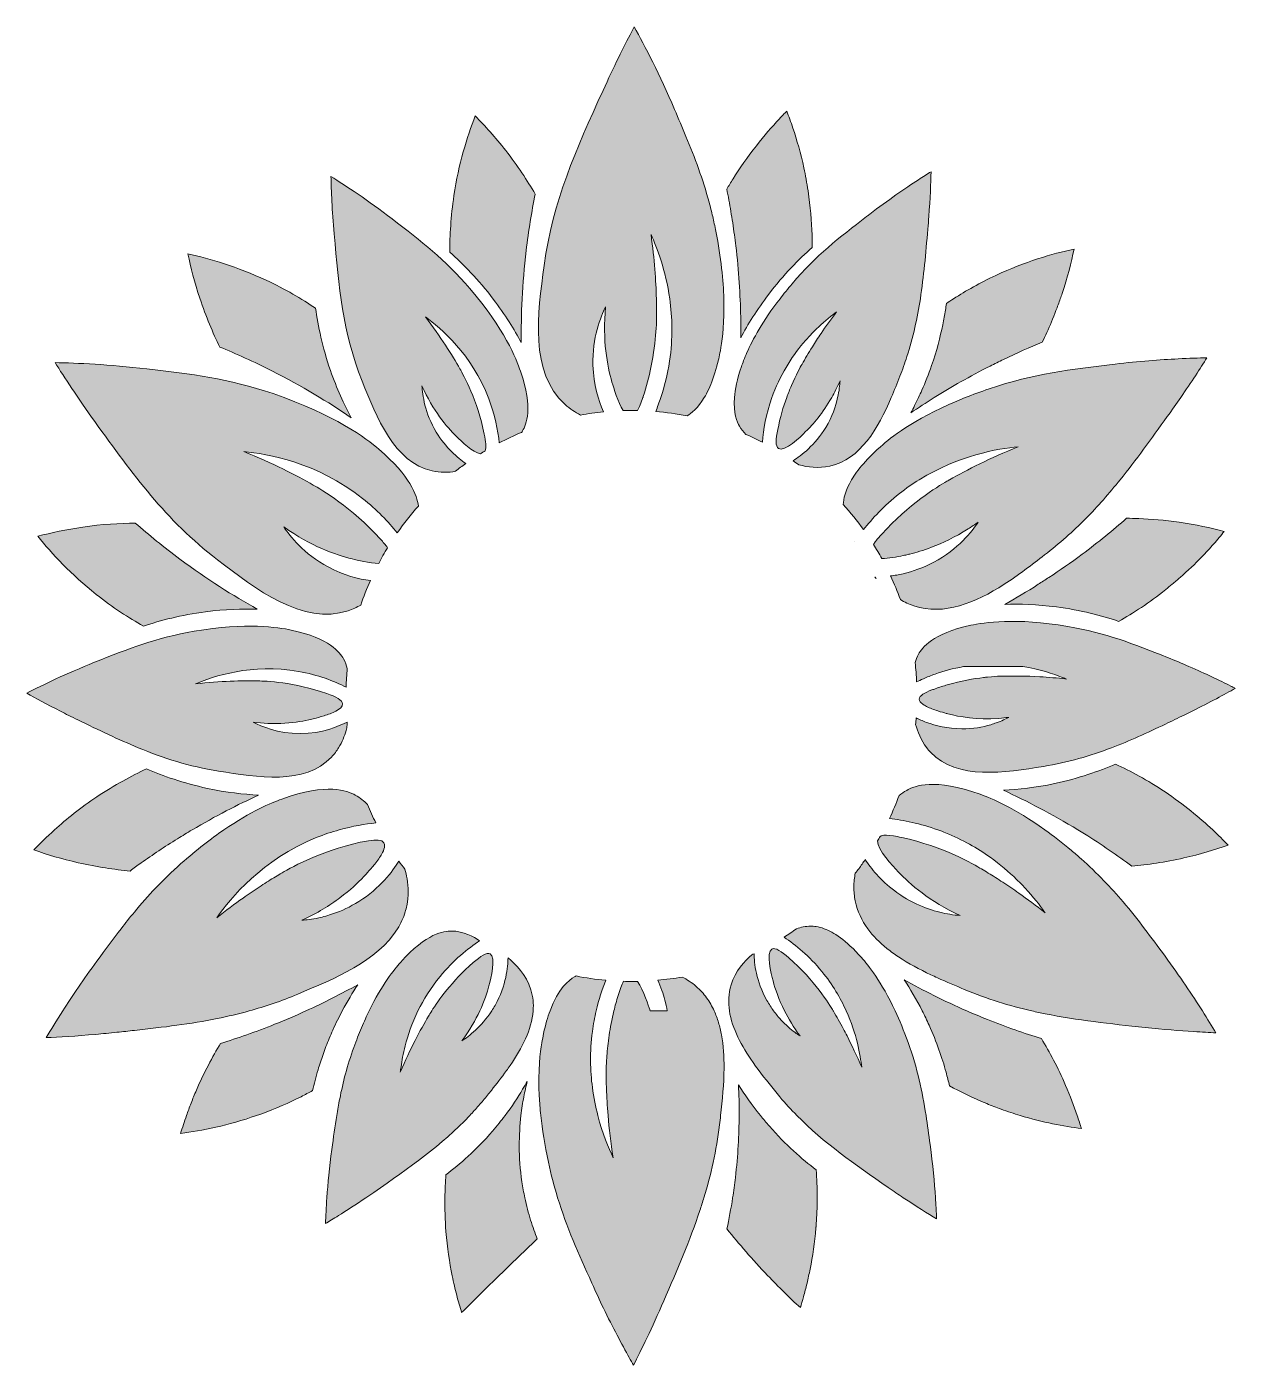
# Model space of a CAD drawing. Header units: inches. Extents: x 994 to 1181, y 26 to 233.
import ezdxf

# ---------------------------------------------------------------- set-up
doc = ezdxf.new("R2010")
doc.units = ezdxf.units.IN
doc.header["$MEASUREMENT"] = 0
doc.layers.add('Layer 1', color=7, linetype='Continuous')

# ---------------------------------------------------------------- blocks, each defined once
blk = doc.blocks.new('block 3')
at = {"layer": 'Layer 1', "true_color": 0xfcbc38}
h = blk.add_hatch(color=40, dxfattribs=at)
h.dxf.hatch_style = 2
edge = h.paths.add_edge_path()
edge.add_spline(control_points=[(1046.23, 177.77), (1048.45, 172.16), (1051.21, 165.2), (1057.04, 163.89), (1058.34, 163.61), (1059.56, 163.65), (1060.65, 163.83), (1061.18, 164.25), (1061.72, 164.65), (1062.26, 165.04), (1060.98, 165.91), (1059.16, 167.44), (1057.69, 169.88), (1055.9, 172.85), (1055.56, 175.66), (1055.48, 177.05), (1057.18, 173.18), (1059.27, 170.71), (1060.79, 169.22), (1061.5, 168.52), (1063.38, 166.68), (1064.5, 166.54), (1064.75, 166.7), (1065.01, 166.86), (1065.26, 167.01), (1065.43, 167.54), (1065.32, 168.46), (1065.1, 169.55), (1064.06, 174.8), (1061.89, 178.69), (1061.35, 179.65), (1060.11, 181.82), (1058.37, 184.62), (1056.01, 187.72), (1058.42, 185.94), (1063.18, 181.91), (1065.79, 175.05), (1066.76, 172.52), (1067.21, 170.19), (1067.42, 168.21), (1068.54, 168.8), (1069.68, 169.35), (1070.85, 169.84), (1070.9, 169.92), (1070.97, 169.98), (1071.02, 170.07), (1071.6, 171.06), (1072.66, 173.48), (1070.71, 179.29), (1070.05, 181.24), (1068.22, 185.8), (1062.88, 192.07), (1059, 196.61), (1055.39, 199.38), (1050.88, 202.83), (1047.09, 205.73), (1043.77, 207.91), (1041.41, 209.39), (1041.47, 207.23), (1041.59, 204.17), (1041.91, 200.51), (1042.62, 192.31), (1043.21, 185.4), (1046.23, 177.77)], knot_values=[0, 0, 0, 0, 1, 1, 1, 2, 2, 2, 3, 3, 3, 4, 4, 4, 5, 5, 5, 6, 6, 6, 7, 7, 7, 8, 8, 8, 9, 9, 9, 10, 10, 10, 11, 11, 11, 12, 12, 12, 13, 13, 13, 14, 14, 14, 15, 15, 15, 16, 16, 16, 17, 17, 17, 18, 18, 18, 19, 19, 19, 20, 20, 20, 21, 21, 21, 21], degree=3, periodic=1)
h = blk.add_hatch(color=40, dxfattribs=at)
h.dxf.hatch_style = 2
edge = h.paths.add_edge_path()
edge.add_spline(control_points=[(1105.52, 169.54), (1106.38, 169.16), (1107.23, 168.75), (1108.07, 168.32), (1108.23, 170.27), (1108.63, 172.63), (1109.55, 175.23), (1109.62, 175.42), (1109.68, 175.6), (1109.75, 175.79), (1111.06, 179.22), (1112.91, 181.94), (1114.72, 184.03), (1115.41, 184.82), (1116.08, 185.51), (1116.73, 186.12), (1117.8, 187.13), (1118.79, 187.91), (1119.54, 188.47), (1118.66, 187.3), (1117.86, 186.18), (1117.14, 185.12), (1116.66, 184.41), (1116.22, 183.73), (1115.81, 183.08), (1115.2, 182.11), (1114.66, 181.2), (1114.2, 180.39), (1113.93, 179.92), (1113.28, 178.76), (1112.56, 177.07), (1112.32, 176.51), (1112.07, 175.89), (1111.83, 175.23), (1111.31, 173.79), (1110.81, 172.13), (1110.45, 170.29), (1110.16, 168.84), (1110.04, 167.68), (1110.57, 167.35), (1111.51, 166.77), (1113.94, 169.15), (1114.76, 169.96), (1115.91, 171.09), (1117.39, 172.79), (1118.78, 175.23), (1119.22, 176), (1119.66, 176.86), (1120.07, 177.79), (1120.04, 177.18), (1119.94, 176.28), (1119.7, 175.23), (1119.4, 173.88), (1118.86, 172.28), (1117.86, 170.62), (1116.2, 167.87), (1114.1, 166.28), (1112.83, 165.47), (1113.12, 165.27), (1113.41, 165.05), (1113.7, 164.84), (1115.04, 164.46), (1116.72, 164.24), (1118.51, 164.64), (1123.24, 165.69), (1125.94, 170.47), (1127.98, 175.23), (1128.46, 176.34), (1128.9, 177.45), (1129.32, 178.51), (1129.72, 179.54), (1130.08, 180.55), (1130.41, 181.55), (1131.38, 184.57), (1132.01, 187.51), (1132.48, 190.5), (1133.01, 193.94), (1133.31, 197.46), (1133.64, 201.25), (1133.7, 201.93), (1133.75, 202.57), (1133.8, 203.2), (1134, 206), (1134.09, 208.37), (1134.14, 210.13), (1133.55, 209.76), (1132.9, 209.35), (1132.19, 208.89), (1130.09, 207.52), (1127.51, 205.75), (1124.67, 203.57), (1124.5, 203.44), (1124.35, 203.32), (1124.18, 203.2), (1119.9, 199.92), (1116.4, 197.19), (1112.67, 192.81), (1111.99, 192.01), (1111.37, 191.24), (1110.8, 190.5), (1108.11, 187.02), (1106.58, 184.18), (1105.69, 182.19), (1105.29, 181.29), (1105.02, 180.56), (1104.84, 180.03), (1104.18, 178.06), (1103.87, 176.49), (1103.76, 175.23), (1103.56, 172.76), (1104.15, 171.47), (1104.53, 170.81), (1104.82, 170.31), (1105.16, 169.9), (1105.52, 169.54)], knot_values=[0, 0, 0, 0, 1, 1, 1, 2, 2, 2, 3, 3, 3, 4, 4, 4, 5, 5, 5, 6, 6, 6, 7, 7, 7, 8, 8, 8, 9, 9, 9, 10, 10, 10, 11, 11, 11, 12, 12, 12, 13, 13, 13, 14, 14, 14, 15, 15, 15, 16, 16, 16, 17, 17, 17, 18, 18, 18, 19, 19, 19, 20, 20, 20, 21, 21, 21, 22, 22, 22, 23, 23, 23, 24, 24, 24, 25, 25, 25, 26, 26, 26, 27, 27, 27, 28, 28, 28, 29, 29, 29, 30, 30, 30, 31, 31, 31, 32, 32, 32, 33, 33, 33, 34, 34, 34, 35, 35, 35, 36, 36, 36, 37, 37, 37, 38, 38, 38, 38], degree=3, periodic=1)
h = blk.add_hatch(color=40, dxfattribs=at)
h.dxf.hatch_style = 2
edge = h.paths.add_edge_path()
edge.add_spline(control_points=[(1181.13, 130.29), (1180.91, 130.41), (1180.67, 130.53), (1180.43, 130.65), (1178.71, 131.52), (1176.54, 132.57), (1173.99, 133.67), (1172.94, 134.13), (1171.83, 134.6), (1170.65, 135.07), (1165.38, 137.17), (1161.15, 138.86), (1155.27, 139.86), (1147.15, 141.24), (1142.3, 140.47), (1140.28, 140.04), (1134.3, 138.75), (1132.76, 136.59), (1132.2, 135.58), (1131.96, 135.15), (1131.8, 134.71), (1131.67, 134.28), (1131.79, 133.27), (1131.86, 132.27), (1131.91, 131.28), (1132.25, 131.45), (1132.58, 131.61), (1132.95, 131.78), (1133.52, 132.02), (1134.13, 132.27), (1134.78, 132.5), (1136.08, 132.96), (1137.54, 133.37), (1139.16, 133.65), (1139.21, 133.66), (1139.27, 133.66), (1139.33, 133.67), (1139.33, 133.67), (1148.32, 133.67), (1148.32, 133.67), (1150.89, 133.25), (1153, 132.55), (1154.47, 131.97), (1154.68, 131.89), (1154.87, 131.81), (1155.05, 131.73), (1153.6, 131.9), (1152.23, 132.01), (1150.95, 132.08), (1148.82, 132.2), (1146.94, 132.22), (1145.38, 132.18), (1145.24, 132.18), (1145.05, 132.18), (1144.82, 132.17), (1144.34, 132.15), (1143.68, 132.11), (1142.88, 132.03), (1142.68, 132.01), (1142.47, 131.99), (1142.25, 131.96), (1140.71, 131.78), (1138.77, 131.45), (1136.65, 130.84), (1136.04, 130.66), (1135.42, 130.46), (1134.79, 130.24), (1134.61, 130.17), (1134.44, 130.11), (1134.28, 130.05), (1133.14, 129.61), (1132.33, 129.17), (1132.32, 128.62), (1132.32, 128.35), (1132.52, 128.09), (1132.85, 127.85), (1133.01, 127.73), (1133.2, 127.61), (1133.41, 127.5), (1133.94, 127.23), (1134.59, 126.99), (1135.2, 126.8), (1135.68, 126.64), (1136.13, 126.52), (1136.48, 126.43), (1136.56, 126.4), (1136.64, 126.38), (1136.71, 126.36), (1138.52, 125.89), (1141.19, 125.43), (1144.63, 125.66), (1145.13, 125.7), (1145.63, 125.75), (1146.16, 125.81), (1145.69, 125.57), (1145.04, 125.26), (1144.22, 124.96), (1143.95, 124.87), (1143.66, 124.77), (1143.35, 124.68), (1142.11, 124.31), (1140.6, 124.03), (1138.87, 124.04), (1136.67, 124.05), (1134.82, 124.52), (1133.44, 125.03), (1132.78, 125.28), (1132.26, 125.52), (1131.83, 125.74), (1131.81, 125.4), (1131.79, 125.06), (1131.75, 124.73), (1132.05, 123.59), (1132.56, 122.3), (1133.46, 121.12), (1133.65, 120.88), (1133.84, 120.64), (1134.06, 120.42), (1138.16, 116.07), (1145.56, 117.27), (1151.51, 118.24), (1155.33, 118.86), (1158.73, 119.86), (1162.03, 121.12), (1162.03, 121.12), (1162.03, 121.12), (1162.03, 121.12), (1164.82, 122.18), (1167.53, 123.42), (1170.37, 124.78), (1171.32, 125.23), (1172.28, 125.7), (1173.26, 126.17), (1173.67, 126.37), (1174.08, 126.57), (1174.47, 126.76), (1177.23, 128.13), (1179.49, 129.37), (1181.13, 130.29), (1181.13, 130.29), (1181.13, 130.29), (1181.13, 130.29), (1181.13, 130.29), (1181.13, 130.29), (1181.13, 130.29)], knot_values=[0, 0, 0, 0, 1, 1, 1, 2, 2, 2, 3, 3, 3, 4, 4, 4, 5, 5, 5, 6, 6, 6, 7, 7, 7, 8, 8, 8, 9, 9, 9, 10, 10, 10, 11, 11, 11, 12, 12, 12, 13, 13, 13, 14, 14, 14, 15, 15, 15, 16, 16, 16, 17, 17, 17, 18, 18, 18, 19, 19, 19, 20, 20, 20, 21, 21, 21, 22, 22, 22, 23, 23, 23, 24, 24, 24, 25, 25, 25, 26, 26, 26, 27, 27, 27, 28, 28, 28, 29, 29, 29, 30, 30, 30, 31, 31, 31, 32, 32, 32, 33, 33, 33, 34, 34, 34, 35, 35, 35, 36, 36, 36, 37, 37, 37, 38, 38, 38, 39, 39, 39, 40, 40, 40, 41, 41, 41, 42, 42, 42, 43, 43, 43, 44, 44, 44, 45, 45, 45, 46, 46, 46, 47, 47, 47, 48, 48, 48, 48], degree=3, periodic=1)
h = blk.add_hatch(color=40, dxfattribs=at)
h.dxf.hatch_style = 2
edge = h.paths.add_edge_path()
edge.add_spline(control_points=[(1042.59, 121.12), (1042.59, 121.12), (1042.59, 121.12), (1042.59, 121.12), (1043.14, 122.01), (1043.5, 122.92), (1043.74, 123.76), (1043.82, 124.07), (1043.87, 124.33), (1043.93, 124.61), (1043.93, 124.61), (1043.9, 125.09), (1043.9, 125.09), (1042.62, 124.42), (1040.07, 123.31), (1036.68, 123.3), (1033.22, 123.28), (1030.63, 124.42), (1029.39, 125.07), (1030.96, 124.87), (1032.39, 124.83), (1033.68, 124.87), (1035.39, 124.93), (1036.84, 125.16), (1038.01, 125.42), (1038.31, 125.49), (1038.58, 125.55), (1038.84, 125.62), (1039.19, 125.71), (1039.75, 125.86), (1040.36, 126.06), (1040.97, 126.25), (1041.63, 126.49), (1042.15, 126.77), (1042.15, 126.77), (1042.15, 126.77), (1042.15, 126.77), (1042.78, 127.09), (1043.23, 127.47), (1043.22, 127.88), (1043.22, 128.5), (1042.16, 128.99), (1040.76, 129.49), (1035.72, 131.29), (1031.26, 131.42), (1030.17, 131.44), (1027.67, 131.49), (1024.37, 131.43), (1020.49, 130.99), (1023.26, 132.15), (1029.16, 134.17), (1036.39, 132.91), (1039.4, 132.38), (1041.87, 131.42), (1043.76, 130.48), (1043.79, 131.46), (1043.84, 132.42), (1043.94, 133.38), (1043.8, 133.86), (1043.62, 134.35), (1043.35, 134.84), (1042.79, 135.85), (1041.25, 138), (1035.27, 139.29), (1033.25, 139.73), (1028.4, 140.49), (1020.28, 139.11), (1014.4, 138.11), (1010.17, 136.43), (1004.9, 134.32), (1000.46, 132.55), (996.89, 130.82), (994.41, 129.55), (995.75, 128.8), (997.51, 127.84), (999.6, 126.77), (1000.45, 126.34), (1001.34, 125.89), (1002.29, 125.43), (1005.55, 123.85), (1008.58, 122.38), (1011.64, 121.12), (1011.64, 121.12), (1011.64, 121.12), (1011.64, 121.12), (1015.54, 119.51), (1019.5, 118.23), (1024.04, 117.5), (1029.99, 116.53), (1037.39, 115.33), (1041.49, 119.67), (1041.93, 120.13), (1042.29, 120.62), (1042.59, 121.12)], knot_values=[0, 0, 0, 0, 1, 1, 1, 2, 2, 2, 3, 3, 3, 4, 4, 4, 5, 5, 5, 6, 6, 6, 7, 7, 7, 8, 8, 8, 9, 9, 9, 10, 10, 10, 11, 11, 11, 12, 12, 12, 13, 13, 13, 14, 14, 14, 15, 15, 15, 16, 16, 16, 17, 17, 17, 18, 18, 18, 19, 19, 19, 20, 20, 20, 21, 21, 21, 22, 22, 22, 23, 23, 23, 24, 24, 24, 25, 25, 25, 26, 26, 26, 27, 27, 27, 28, 28, 28, 29, 29, 29, 30, 30, 30, 31, 31, 31, 31], degree=3, periodic=1)
h = blk.add_hatch(color=40, dxfattribs=at)
h.dxf.hatch_style = 2
edge = h.paths.add_edge_path()
edge.add_spline(control_points=[(1134.82, 51.59), (1134.66, 53.92), (1134.41, 56.69), (1133.99, 59.8), (1133.78, 61.37), (1133.58, 62.84), (1133.36, 64.29), (1132.78, 68.02), (1132.06, 71.5), (1130.6, 75.55), (1129.94, 77.4), (1129.26, 79.02), (1128.59, 80.45), (1126.45, 85), (1124.44, 87.51), (1123.39, 88.69), (1120.96, 91.43), (1119.04, 92.63), (1117.64, 93.15), (1117.17, 93.32), (1116.76, 93.42), (1116.41, 93.47), (1116.06, 93.53), (1115.77, 93.54), (1115.54, 93.54), (1114.73, 93.53), (1114, 93.37), (1113.34, 93.15), (1113.34, 93.14), (1113.33, 93.14), (1113.33, 93.14), (1112.7, 92.69), (1112.07, 92.24), (1111.43, 91.83), (1113.2, 90.64), (1115.3, 88.94), (1117.28, 86.53), (1118.94, 84.5), (1120.14, 82.43), (1121.03, 80.45), (1121.84, 78.67), (1122.38, 76.97), (1122.75, 75.48), (1123.12, 73.99), (1123.31, 72.7), (1123.42, 71.74), (1122.66, 73.54), (1121.89, 75.16), (1121.15, 76.61), (1120.96, 76.97), (1120.78, 77.32), (1120.6, 77.65), (1120.06, 78.67), (1119.54, 79.58), (1119.06, 80.39), (1119.05, 80.41), (1119.04, 80.43), (1119.02, 80.45), (1118.41, 81.48), (1116.13, 85.21), (1112.16, 88.65), (1111.03, 89.63), (1110.09, 90.31), (1109.54, 90.01), (1108.57, 89.48), (1109.44, 86.19), (1109.73, 85.08), (1110.05, 83.84), (1110.59, 82.25), (1111.5, 80.45), (1112.11, 79.24), (1112.89, 77.94), (1113.89, 76.58), (1113.42, 76.88), (1112.78, 77.34), (1112.06, 77.98), (1111.7, 78.3), (1111.33, 78.67), (1110.95, 79.08), (1110.57, 79.49), (1110.18, 79.94), (1109.81, 80.45), (1109.45, 80.94), (1109.1, 81.47), (1108.77, 82.06), (1107.09, 85.06), (1106.82, 87.85), (1106.78, 89.28), (1106.67, 89.23), (1106.56, 89.18), (1106.46, 89.13), (1105.3, 88.13), (1103.91, 86.61), (1103.25, 84.46), (1102.83, 83.13), (1102.79, 81.78), (1102.98, 80.45), (1103.39, 77.72), (1104.87, 75.02), (1106.63, 72.5), (1107.69, 70.99), (1108.85, 69.55), (1109.93, 68.19), (1110.21, 67.84), (1110.5, 67.5), (1110.78, 67.16), (1111.64, 66.14), (1112.52, 65.19), (1113.41, 64.29), (1113.41, 64.29), (1113.41, 64.29), (1113.41, 64.29), (1117.63, 60.02), (1122.25, 56.81), (1127.53, 53.16), (1128.33, 52.6), (1129.1, 52.08), (1129.84, 51.59), (1131.87, 50.24), (1133.64, 49.14), (1134.99, 48.32), (1134.96, 49.04), (1134.92, 49.84), (1134.87, 50.7), (1134.86, 50.99), (1134.84, 51.29), (1134.82, 51.59)], knot_values=[0, 0, 0, 0, 1, 1, 1, 2, 2, 2, 3, 3, 3, 4, 4, 4, 5, 5, 5, 6, 6, 6, 7, 7, 7, 8, 8, 8, 9, 9, 9, 10, 10, 10, 11, 11, 11, 12, 12, 12, 13, 13, 13, 14, 14, 14, 15, 15, 15, 16, 16, 16, 17, 17, 17, 18, 18, 18, 19, 19, 19, 20, 20, 20, 21, 21, 21, 22, 22, 22, 23, 23, 23, 24, 24, 24, 25, 25, 25, 26, 26, 26, 27, 27, 27, 28, 28, 28, 29, 29, 29, 30, 30, 30, 31, 31, 31, 32, 32, 32, 33, 33, 33, 34, 34, 34, 35, 35, 35, 36, 36, 36, 37, 37, 37, 38, 38, 38, 39, 39, 39, 40, 40, 40, 41, 41, 41, 42, 42, 42, 42], degree=3, periodic=1)
h = blk.add_hatch(color=40, dxfattribs=at)
h.dxf.hatch_style = 2
edge = h.paths.add_edge_path()
edge.add_spline(control_points=[(1068.77, 88.65), (1068.75, 87.26), (1068.5, 84.39), (1066.78, 81.31), (1066.61, 81.01), (1066.43, 80.73), (1066.25, 80.45), (1064.64, 77.97), (1062.71, 76.52), (1061.66, 75.83), (1062.87, 77.48), (1063.76, 79.04), (1064.41, 80.45), (1065.1, 81.95), (1065.54, 83.27), (1065.82, 84.34), (1066.11, 85.45), (1066.97, 88.74), (1066.01, 89.26), (1065.46, 89.56), (1064.51, 88.88), (1063.39, 87.91), (1060.1, 85.06), (1057.96, 82), (1056.98, 80.45), (1056.76, 80.1), (1056.59, 79.82), (1056.49, 79.64), (1055.21, 77.49), (1053.65, 74.59), (1052.13, 71), (1052.16, 71.25), (1052.19, 71.53), (1052.24, 71.83), (1052.37, 72.74), (1052.56, 73.83), (1052.88, 75.05), (1053.3, 76.67), (1053.92, 78.52), (1054.86, 80.45), (1055.71, 82.2), (1056.82, 84.01), (1058.27, 85.78), (1060.35, 88.32), (1062.57, 90.08), (1064.39, 91.28), (1063.46, 91.92), (1061.93, 92.78), (1060.01, 92.79), (1058.86, 92.8), (1056.22, 92.52), (1052.16, 87.95), (1051.17, 86.84), (1049.32, 84.53), (1047.32, 80.45), (1046.93, 79.65), (1046.53, 78.79), (1046.13, 77.85), (1045.93, 77.38), (1045.74, 76.89), (1045.54, 76.38), (1045.34, 75.88), (1045.14, 75.35), (1044.95, 74.81), (1044.44, 73.39), (1044.02, 72.04), (1043.66, 70.73), (1043.31, 69.42), (1043.02, 68.14), (1042.77, 66.86), (1042.6, 66), (1042.45, 65.15), (1042.31, 64.29), (1042.04, 62.61), (1041.8, 60.89), (1041.55, 59.05), (1041.18, 56.27), (1040.94, 53.76), (1040.78, 51.59), (1040.73, 50.83), (1040.68, 50.12), (1040.65, 49.45), (1040.61, 48.78), (1040.58, 48.15), (1040.56, 47.58), (1041.16, 47.94), (1041.83, 48.36), (1042.58, 48.82), (1043.82, 49.6), (1045.25, 50.53), (1046.82, 51.59), (1047.21, 51.86), (1047.61, 52.13), (1048.02, 52.41), (1053.6, 56.28), (1058.45, 59.64), (1062.86, 64.29), (1063.33, 64.78), (1063.79, 65.29), (1064.25, 65.82), (1064.71, 66.34), (1065.17, 66.89), (1065.62, 67.45), (1065.81, 67.69), (1066, 67.93), (1066.2, 68.17), (1066.97, 69.15), (1067.77, 70.17), (1068.53, 71.22), (1068.72, 71.49), (1068.91, 71.75), (1069.1, 72.02), (1070.02, 73.36), (1070.85, 74.74), (1071.49, 76.15), (1072.12, 77.56), (1072.55, 79), (1072.66, 80.45), (1072.74, 81.54), (1072.64, 82.63), (1072.3, 83.72), (1071.58, 86.07), (1069.99, 87.67), (1068.77, 88.65)], knot_values=[0, 0, 0, 0, 1, 1, 1, 2, 2, 2, 3, 3, 3, 4, 4, 4, 5, 5, 5, 6, 6, 6, 7, 7, 7, 8, 8, 8, 9, 9, 9, 10, 10, 10, 11, 11, 11, 12, 12, 12, 13, 13, 13, 14, 14, 14, 15, 15, 15, 16, 16, 16, 17, 17, 17, 18, 18, 18, 19, 19, 19, 20, 20, 20, 21, 21, 21, 22, 22, 22, 23, 23, 23, 24, 24, 24, 25, 25, 25, 26, 26, 26, 27, 27, 27, 28, 28, 28, 29, 29, 29, 30, 30, 30, 31, 31, 31, 32, 32, 32, 33, 33, 33, 34, 34, 34, 35, 35, 35, 36, 36, 36, 37, 37, 37, 38, 38, 38, 39, 39, 39, 40, 40, 40, 41, 41, 41, 41], degree=3, periodic=1)
at = {"layer": 'Layer 1', "lineweight": 0}
for points, knots in [([(1046.23, 177.77), (1048.45, 172.16), (1051.21, 165.2), (1057.04, 163.89), (1058.34, 163.61), (1059.56, 163.65), (1060.65, 163.83), (1061.18, 164.25), (1061.72, 164.65), (1062.26, 165.04), (1060.98, 165.91), (1059.16, 167.44), (1057.69, 169.88), (1055.9, 172.85), (1055.56, 175.66), (1055.48, 177.05), (1057.18, 173.18), (1059.27, 170.71), (1060.79, 169.22), (1061.5, 168.52), (1063.38, 166.68), (1064.5, 166.54), (1064.75, 166.7), (1065.01, 166.86), (1065.26, 167.01), (1065.43, 167.54), (1065.32, 168.46), (1065.1, 169.55), (1064.06, 174.8), (1061.89, 178.69), (1061.35, 179.65), (1060.11, 181.82), (1058.37, 184.62), (1056.01, 187.72), (1058.42, 185.94), (1063.18, 181.91), (1065.79, 175.05), (1066.76, 172.52), (1067.21, 170.19), (1067.42, 168.21), (1068.54, 168.8), (1069.68, 169.35), (1070.85, 169.84), (1070.9, 169.92), (1070.97, 169.98), (1071.02, 170.07), (1071.6, 171.06), (1072.66, 173.48), (1070.71, 179.29), (1070.05, 181.24), (1068.22, 185.8), (1062.88, 192.07), (1059, 196.61), (1055.39, 199.38), (1050.88, 202.83), (1047.09, 205.73), (1043.77, 207.91), (1041.41, 209.39), (1041.47, 207.23), (1041.59, 204.17), (1041.91, 200.51), (1042.62, 192.31), (1043.21, 185.4), (1046.23, 177.77)], [0, 0, 0, 0, 1, 1, 1, 2, 2, 2, 3, 3, 3, 4, 4, 4, 5, 5, 5, 6, 6, 6, 7, 7, 7, 8, 8, 8, 9, 9, 9, 10, 10, 10, 11, 11, 11, 12, 12, 12, 13, 13, 13, 14, 14, 14, 15, 15, 15, 16, 16, 16, 17, 17, 17, 18, 18, 18, 19, 19, 19, 20, 20, 20, 21, 21, 21, 21]), ([(1105.52, 169.54), (1106.38, 169.16), (1107.23, 168.75), (1108.07, 168.32), (1108.23, 170.27), (1108.63, 172.63), (1109.55, 175.23), (1109.62, 175.42), (1109.68, 175.6), (1109.75, 175.79), (1111.06, 179.22), (1112.91, 181.94), (1114.72, 184.03), (1115.41, 184.82), (1116.08, 185.51), (1116.73, 186.12), (1117.8, 187.13), (1118.79, 187.91), (1119.54, 188.47), (1118.66, 187.3), (1117.86, 186.18), (1117.14, 185.12), (1116.66, 184.41), (1116.22, 183.73), (1115.81, 183.08), (1115.2, 182.11), (1114.66, 181.2), (1114.2, 180.39), (1113.93, 179.92), (1113.28, 178.76), (1112.56, 177.07), (1112.32, 176.51), (1112.07, 175.89), (1111.83, 175.23), (1111.31, 173.79), (1110.81, 172.13), (1110.45, 170.29), (1110.16, 168.84), (1110.04, 167.68), (1110.57, 167.35), (1111.51, 166.77), (1113.94, 169.15), (1114.76, 169.96), (1115.91, 171.09), (1117.39, 172.79), (1118.78, 175.23), (1119.22, 176), (1119.66, 176.86), (1120.07, 177.79), (1120.04, 177.18), (1119.94, 176.28), (1119.7, 175.23), (1119.4, 173.88), (1118.86, 172.28), (1117.86, 170.62), (1116.2, 167.87), (1114.1, 166.28), (1112.83, 165.47), (1113.12, 165.27), (1113.41, 165.05), (1113.7, 164.84), (1115.04, 164.46), (1116.72, 164.24), (1118.51, 164.64), (1123.24, 165.69), (1125.94, 170.47), (1127.98, 175.23), (1128.46, 176.34), (1128.9, 177.45), (1129.32, 178.51), (1129.72, 179.54), (1130.08, 180.55), (1130.41, 181.55), (1131.38, 184.57), (1132.01, 187.51), (1132.48, 190.5), (1133.01, 193.94), (1133.31, 197.46), (1133.64, 201.25), (1133.7, 201.93), (1133.75, 202.57), (1133.8, 203.2), (1134, 206), (1134.09, 208.37), (1134.14, 210.13), (1133.55, 209.76), (1132.9, 209.35), (1132.19, 208.89), (1130.09, 207.52), (1127.51, 205.75), (1124.67, 203.57), (1124.5, 203.44), (1124.35, 203.32), (1124.18, 203.2), (1119.9, 199.92), (1116.4, 197.19), (1112.67, 192.81), (1111.99, 192.01), (1111.37, 191.24), (1110.8, 190.5), (1108.11, 187.02), (1106.58, 184.18), (1105.69, 182.19), (1105.29, 181.29), (1105.02, 180.56), (1104.84, 180.03), (1104.18, 178.06), (1103.87, 176.49), (1103.76, 175.23), (1103.56, 172.76), (1104.15, 171.47), (1104.53, 170.81), (1104.82, 170.31), (1105.16, 169.9), (1105.52, 169.54)], [0, 0, 0, 0, 1, 1, 1, 2, 2, 2, 3, 3, 3, 4, 4, 4, 5, 5, 5, 6, 6, 6, 7, 7, 7, 8, 8, 8, 9, 9, 9, 10, 10, 10, 11, 11, 11, 12, 12, 12, 13, 13, 13, 14, 14, 14, 15, 15, 15, 16, 16, 16, 17, 17, 17, 18, 18, 18, 19, 19, 19, 20, 20, 20, 21, 21, 21, 22, 22, 22, 23, 23, 23, 24, 24, 24, 25, 25, 25, 26, 26, 26, 27, 27, 27, 28, 28, 28, 29, 29, 29, 30, 30, 30, 31, 31, 31, 32, 32, 32, 33, 33, 33, 34, 34, 34, 35, 35, 35, 36, 36, 36, 37, 37, 37, 38, 38, 38, 38]), ([(1181.13, 130.29), (1180.91, 130.41), (1180.67, 130.53), (1180.43, 130.65), (1178.71, 131.52), (1176.54, 132.57), (1173.99, 133.67), (1172.94, 134.13), (1171.83, 134.6), (1170.65, 135.07), (1165.38, 137.17), (1161.15, 138.86), (1155.27, 139.86), (1147.15, 141.24), (1142.3, 140.47), (1140.28, 140.04), (1134.3, 138.75), (1132.76, 136.59), (1132.2, 135.58), (1131.96, 135.15), (1131.8, 134.71), (1131.67, 134.28), (1131.79, 133.27), (1131.86, 132.27), (1131.91, 131.28), (1132.25, 131.45), (1132.58, 131.61), (1132.95, 131.78), (1133.52, 132.02), (1134.13, 132.27), (1134.78, 132.5), (1136.08, 132.96), (1137.54, 133.37), (1139.16, 133.65), (1139.21, 133.66), (1139.27, 133.66), (1139.33, 133.67), (1139.33, 133.67), (1148.32, 133.67), (1148.32, 133.67), (1150.89, 133.25), (1153, 132.55), (1154.47, 131.97), (1154.68, 131.89), (1154.87, 131.81), (1155.05, 131.73), (1153.6, 131.9), (1152.23, 132.01), (1150.95, 132.08), (1148.82, 132.2), (1146.94, 132.22), (1145.38, 132.18), (1145.24, 132.18), (1145.05, 132.18), (1144.82, 132.17), (1144.34, 132.15), (1143.68, 132.11), (1142.88, 132.03), (1142.68, 132.01), (1142.47, 131.99), (1142.25, 131.96), (1140.71, 131.78), (1138.77, 131.45), (1136.65, 130.84), (1136.04, 130.66), (1135.42, 130.46), (1134.79, 130.24), (1134.61, 130.17), (1134.44, 130.11), (1134.28, 130.05), (1133.14, 129.61), (1132.33, 129.17), (1132.32, 128.62), (1132.32, 128.35), (1132.52, 128.09), (1132.85, 127.85), (1133.01, 127.73), (1133.2, 127.61), (1133.41, 127.5), (1133.94, 127.23), (1134.59, 126.99), (1135.2, 126.8), (1135.68, 126.64), (1136.13, 126.52), (1136.48, 126.43), (1136.56, 126.4), (1136.64, 126.38), (1136.71, 126.36), (1138.52, 125.89), (1141.19, 125.43), (1144.63, 125.66), (1145.13, 125.7), (1145.63, 125.75), (1146.16, 125.81), (1145.69, 125.57), (1145.04, 125.26), (1144.22, 124.96), (1143.95, 124.87), (1143.66, 124.77), (1143.35, 124.68), (1142.11, 124.31), (1140.6, 124.03), (1138.87, 124.04), (1136.67, 124.05), (1134.82, 124.52), (1133.44, 125.03), (1132.78, 125.28), (1132.26, 125.52), (1131.83, 125.74), (1131.81, 125.4), (1131.79, 125.06), (1131.75, 124.73), (1132.05, 123.59), (1132.56, 122.3), (1133.46, 121.12), (1133.65, 120.88), (1133.84, 120.64), (1134.06, 120.42), (1138.16, 116.07), (1145.56, 117.27), (1151.51, 118.24), (1155.33, 118.86), (1158.73, 119.86), (1162.03, 121.12), (1162.03, 121.12), (1162.03, 121.12), (1162.03, 121.12), (1164.82, 122.18), (1167.53, 123.42), (1170.37, 124.78), (1171.32, 125.23), (1172.28, 125.7), (1173.26, 126.17), (1173.67, 126.37), (1174.08, 126.57), (1174.47, 126.76), (1177.23, 128.13), (1179.49, 129.37), (1181.13, 130.29), (1181.13, 130.29), (1181.13, 130.29), (1181.13, 130.29), (1181.13, 130.29), (1181.13, 130.29), (1181.13, 130.29)], [0, 0, 0, 0, 1, 1, 1, 2, 2, 2, 3, 3, 3, 4, 4, 4, 5, 5, 5, 6, 6, 6, 7, 7, 7, 8, 8, 8, 9, 9, 9, 10, 10, 10, 11, 11, 11, 12, 12, 12, 13, 13, 13, 14, 14, 14, 15, 15, 15, 16, 16, 16, 17, 17, 17, 18, 18, 18, 19, 19, 19, 20, 20, 20, 21, 21, 21, 22, 22, 22, 23, 23, 23, 24, 24, 24, 25, 25, 25, 26, 26, 26, 27, 27, 27, 28, 28, 28, 29, 29, 29, 30, 30, 30, 31, 31, 31, 32, 32, 32, 33, 33, 33, 34, 34, 34, 35, 35, 35, 36, 36, 36, 37, 37, 37, 38, 38, 38, 39, 39, 39, 40, 40, 40, 41, 41, 41, 42, 42, 42, 43, 43, 43, 44, 44, 44, 45, 45, 45, 46, 46, 46, 47, 47, 47, 48, 48, 48, 48]), ([(1042.59, 121.12), (1042.59, 121.12), (1042.59, 121.12), (1042.59, 121.12), (1043.14, 122.01), (1043.5, 122.92), (1043.74, 123.76), (1043.82, 124.07), (1043.87, 124.33), (1043.93, 124.61), (1043.93, 124.61), (1043.9, 125.09), (1043.9, 125.09), (1042.62, 124.42), (1040.07, 123.31), (1036.68, 123.3), (1033.22, 123.28), (1030.63, 124.42), (1029.39, 125.07), (1030.96, 124.87), (1032.39, 124.83), (1033.68, 124.87), (1035.39, 124.93), (1036.84, 125.16), (1038.01, 125.42), (1038.31, 125.49), (1038.58, 125.55), (1038.84, 125.62), (1039.19, 125.71), (1039.75, 125.86), (1040.36, 126.06), (1040.97, 126.25), (1041.63, 126.49), (1042.15, 126.77), (1042.15, 126.77), (1042.15, 126.77), (1042.15, 126.77), (1042.78, 127.09), (1043.23, 127.47), (1043.22, 127.88), (1043.22, 128.5), (1042.16, 128.99), (1040.76, 129.49), (1035.72, 131.29), (1031.26, 131.42), (1030.17, 131.44), (1027.67, 131.49), (1024.37, 131.43), (1020.49, 130.99), (1023.26, 132.15), (1029.16, 134.17), (1036.39, 132.91), (1039.4, 132.38), (1041.87, 131.42), (1043.76, 130.48), (1043.79, 131.46), (1043.84, 132.42), (1043.94, 133.38), (1043.8, 133.86), (1043.62, 134.35), (1043.35, 134.84), (1042.79, 135.85), (1041.25, 138), (1035.27, 139.29), (1033.25, 139.73), (1028.4, 140.49), (1020.28, 139.11), (1014.4, 138.11), (1010.17, 136.43), (1004.9, 134.32), (1000.46, 132.55), (996.89, 130.82), (994.41, 129.55), (995.75, 128.8), (997.51, 127.84), (999.6, 126.77), (1000.45, 126.34), (1001.34, 125.89), (1002.29, 125.43), (1005.55, 123.85), (1008.58, 122.38), (1011.64, 121.12), (1011.64, 121.12), (1011.64, 121.12), (1011.64, 121.12), (1015.54, 119.51), (1019.5, 118.23), (1024.04, 117.5), (1029.99, 116.53), (1037.39, 115.33), (1041.49, 119.67), (1041.93, 120.13), (1042.29, 120.62), (1042.59, 121.12)], [0, 0, 0, 0, 1, 1, 1, 2, 2, 2, 3, 3, 3, 4, 4, 4, 5, 5, 5, 6, 6, 6, 7, 7, 7, 8, 8, 8, 9, 9, 9, 10, 10, 10, 11, 11, 11, 12, 12, 12, 13, 13, 13, 14, 14, 14, 15, 15, 15, 16, 16, 16, 17, 17, 17, 18, 18, 18, 19, 19, 19, 20, 20, 20, 21, 21, 21, 22, 22, 22, 23, 23, 23, 24, 24, 24, 25, 25, 25, 26, 26, 26, 27, 27, 27, 28, 28, 28, 29, 29, 29, 30, 30, 30, 31, 31, 31, 31]), ([(1134.82, 51.59), (1134.66, 53.92), (1134.41, 56.69), (1133.99, 59.8), (1133.78, 61.37), (1133.58, 62.84), (1133.36, 64.29), (1132.78, 68.02), (1132.06, 71.5), (1130.6, 75.55), (1129.94, 77.4), (1129.26, 79.02), (1128.59, 80.45), (1126.45, 85), (1124.44, 87.51), (1123.39, 88.69), (1120.96, 91.43), (1119.04, 92.63), (1117.64, 93.15), (1117.17, 93.32), (1116.76, 93.42), (1116.41, 93.47), (1116.06, 93.53), (1115.77, 93.54), (1115.54, 93.54), (1114.73, 93.53), (1114, 93.37), (1113.34, 93.15), (1113.34, 93.14), (1113.33, 93.14), (1113.33, 93.14), (1112.7, 92.69), (1112.07, 92.24), (1111.43, 91.83), (1113.2, 90.64), (1115.3, 88.94), (1117.28, 86.53), (1118.94, 84.5), (1120.14, 82.43), (1121.03, 80.45), (1121.84, 78.67), (1122.38, 76.97), (1122.75, 75.48), (1123.12, 73.99), (1123.31, 72.7), (1123.42, 71.74), (1122.66, 73.54), (1121.89, 75.16), (1121.15, 76.61), (1120.96, 76.97), (1120.78, 77.32), (1120.6, 77.65), (1120.06, 78.67), (1119.54, 79.58), (1119.06, 80.39), (1119.05, 80.41), (1119.04, 80.43), (1119.02, 80.45), (1118.41, 81.48), (1116.13, 85.21), (1112.16, 88.65), (1111.03, 89.63), (1110.09, 90.31), (1109.54, 90.01), (1108.57, 89.48), (1109.44, 86.19), (1109.73, 85.08), (1110.05, 83.84), (1110.59, 82.25), (1111.5, 80.45), (1112.11, 79.24), (1112.89, 77.94), (1113.89, 76.58), (1113.42, 76.88), (1112.78, 77.34), (1112.06, 77.98), (1111.7, 78.3), (1111.33, 78.67), (1110.95, 79.08), (1110.57, 79.49), (1110.18, 79.94), (1109.81, 80.45), (1109.45, 80.94), (1109.1, 81.47), (1108.77, 82.06), (1107.09, 85.06), (1106.82, 87.85), (1106.78, 89.28), (1106.67, 89.23), (1106.56, 89.18), (1106.46, 89.13), (1105.3, 88.13), (1103.91, 86.61), (1103.25, 84.46), (1102.83, 83.13), (1102.79, 81.78), (1102.98, 80.45), (1103.39, 77.72), (1104.87, 75.02), (1106.63, 72.5), (1107.69, 70.99), (1108.85, 69.55), (1109.93, 68.19), (1110.21, 67.84), (1110.5, 67.5), (1110.78, 67.16), (1111.64, 66.14), (1112.52, 65.19), (1113.41, 64.29), (1113.41, 64.29), (1113.41, 64.29), (1113.41, 64.29), (1117.63, 60.02), (1122.25, 56.81), (1127.53, 53.16), (1128.33, 52.6), (1129.1, 52.08), (1129.84, 51.59), (1131.87, 50.24), (1133.64, 49.14), (1134.99, 48.32), (1134.96, 49.04), (1134.92, 49.84), (1134.87, 50.7), (1134.86, 50.99), (1134.84, 51.29), (1134.82, 51.59)], [0, 0, 0, 0, 1, 1, 1, 2, 2, 2, 3, 3, 3, 4, 4, 4, 5, 5, 5, 6, 6, 6, 7, 7, 7, 8, 8, 8, 9, 9, 9, 10, 10, 10, 11, 11, 11, 12, 12, 12, 13, 13, 13, 14, 14, 14, 15, 15, 15, 16, 16, 16, 17, 17, 17, 18, 18, 18, 19, 19, 19, 20, 20, 20, 21, 21, 21, 22, 22, 22, 23, 23, 23, 24, 24, 24, 25, 25, 25, 26, 26, 26, 27, 27, 27, 28, 28, 28, 29, 29, 29, 30, 30, 30, 31, 31, 31, 32, 32, 32, 33, 33, 33, 34, 34, 34, 35, 35, 35, 36, 36, 36, 37, 37, 37, 38, 38, 38, 39, 39, 39, 40, 40, 40, 41, 41, 41, 42, 42, 42, 42]), ([(1068.77, 88.65), (1068.75, 87.26), (1068.5, 84.39), (1066.78, 81.31), (1066.61, 81.01), (1066.43, 80.73), (1066.25, 80.45), (1064.64, 77.97), (1062.71, 76.52), (1061.66, 75.83), (1062.87, 77.48), (1063.76, 79.04), (1064.41, 80.45), (1065.1, 81.95), (1065.54, 83.27), (1065.82, 84.34), (1066.11, 85.45), (1066.97, 88.74), (1066.01, 89.26), (1065.46, 89.56), (1064.51, 88.88), (1063.39, 87.91), (1060.1, 85.06), (1057.96, 82), (1056.98, 80.45), (1056.76, 80.1), (1056.59, 79.82), (1056.49, 79.64), (1055.21, 77.49), (1053.65, 74.59), (1052.13, 71), (1052.16, 71.25), (1052.19, 71.53), (1052.24, 71.83), (1052.37, 72.74), (1052.56, 73.83), (1052.88, 75.05), (1053.3, 76.67), (1053.92, 78.52), (1054.86, 80.45), (1055.71, 82.2), (1056.82, 84.01), (1058.27, 85.78), (1060.35, 88.32), (1062.57, 90.08), (1064.39, 91.28), (1063.46, 91.92), (1061.93, 92.78), (1060.01, 92.79), (1058.86, 92.8), (1056.22, 92.52), (1052.16, 87.95), (1051.17, 86.84), (1049.32, 84.53), (1047.32, 80.45), (1046.93, 79.65), (1046.53, 78.79), (1046.13, 77.85), (1045.93, 77.38), (1045.74, 76.89), (1045.54, 76.38), (1045.34, 75.88), (1045.14, 75.35), (1044.95, 74.81), (1044.44, 73.39), (1044.02, 72.04), (1043.66, 70.73), (1043.31, 69.42), (1043.02, 68.14), (1042.77, 66.86), (1042.6, 66), (1042.45, 65.15), (1042.31, 64.29), (1042.04, 62.61), (1041.8, 60.89), (1041.55, 59.05), (1041.18, 56.27), (1040.94, 53.76), (1040.78, 51.59), (1040.73, 50.83), (1040.68, 50.12), (1040.65, 49.45), (1040.61, 48.78), (1040.58, 48.15), (1040.56, 47.58), (1041.16, 47.94), (1041.83, 48.36), (1042.58, 48.82), (1043.82, 49.6), (1045.25, 50.53), (1046.82, 51.59), (1047.21, 51.86), (1047.61, 52.13), (1048.02, 52.41), (1053.6, 56.28), (1058.45, 59.64), (1062.86, 64.29), (1063.33, 64.78), (1063.79, 65.29), (1064.25, 65.82), (1064.71, 66.34), (1065.17, 66.89), (1065.62, 67.45), (1065.81, 67.69), (1066, 67.93), (1066.2, 68.17), (1066.97, 69.15), (1067.77, 70.17), (1068.53, 71.22), (1068.72, 71.49), (1068.91, 71.75), (1069.1, 72.02), (1070.02, 73.36), (1070.85, 74.74), (1071.49, 76.15), (1072.12, 77.56), (1072.55, 79), (1072.66, 80.45), (1072.74, 81.54), (1072.64, 82.63), (1072.3, 83.72), (1071.58, 86.07), (1069.99, 87.67), (1068.77, 88.65)], [0, 0, 0, 0, 1, 1, 1, 2, 2, 2, 3, 3, 3, 4, 4, 4, 5, 5, 5, 6, 6, 6, 7, 7, 7, 8, 8, 8, 9, 9, 9, 10, 10, 10, 11, 11, 11, 12, 12, 12, 13, 13, 13, 14, 14, 14, 15, 15, 15, 16, 16, 16, 17, 17, 17, 18, 18, 18, 19, 19, 19, 20, 20, 20, 21, 21, 21, 22, 22, 22, 23, 23, 23, 24, 24, 24, 25, 25, 25, 26, 26, 26, 27, 27, 27, 28, 28, 28, 29, 29, 29, 30, 30, 30, 31, 31, 31, 32, 32, 32, 33, 33, 33, 34, 34, 34, 35, 35, 35, 36, 36, 36, 37, 37, 37, 38, 38, 38, 39, 39, 39, 40, 40, 40, 41, 41, 41, 41])]:
    blk.add_open_spline(points, degree=3, knots=knots, dxfattribs=at)
blk = doc.blocks.new('block 4')
at = {"layer": 'Layer 1', "true_color": 0xffcc25}
h = blk.add_hatch(color=40, dxfattribs=at)
h.dxf.hatch_style = 2
edge = h.paths.add_edge_path()
edge.add_spline(control_points=[(1103.75, 200.38), (1103.83, 199.82), (1103.9, 199.25), (1103.97, 198.67), (1104.43, 194.77), (1104.66, 191.1), (1104.72, 187.69), (1104.73, 187.14), (1104.74, 186.59), (1104.74, 186.05), (1104.74, 185.52), (1104.74, 184.98), (1104.73, 184.46), (1104.73, 184.46), (1104.73, 184.46), (1104.73, 184.46), (1105.28, 185.48), (1105.9, 186.56), (1106.61, 187.69), (1107.33, 188.82), (1108.14, 189.99), (1109.05, 191.19), (1111.35, 194.22), (1113.71, 196.6), (1115.77, 198.42), (1115.77, 199.05), (1115.77, 199.71), (1115.75, 200.38), (1115.68, 202.46), (1115.5, 204.74), (1115.14, 207.17), (1114.95, 208.4), (1114.73, 209.58), (1114.49, 210.71), (1114, 212.97), (1113.41, 215.03), (1112.79, 216.87), (1112.48, 217.8), (1112.16, 218.67), (1111.84, 219.48), (1111.46, 219.1), (1111.08, 218.71), (1110.7, 218.3), (1109.54, 217.06), (1108.34, 215.68), (1107.14, 214.15), (1105.75, 212.38), (1104.56, 210.65), (1103.54, 209.02), (1103.2, 208.48), (1102.88, 207.95), (1102.57, 207.43), (1102.8, 206.32), (1103.01, 205.18), (1103.2, 204), (1103.4, 202.83), (1103.58, 201.62), (1103.75, 200.38)], knot_values=[0, 0, 0, 0, 1, 1, 1, 2, 2, 2, 3, 3, 3, 4, 4, 4, 5, 5, 5, 6, 6, 6, 7, 7, 7, 8, 8, 8, 9, 9, 9, 10, 10, 10, 11, 11, 11, 12, 12, 12, 13, 13, 13, 14, 14, 14, 15, 15, 15, 16, 16, 16, 17, 17, 17, 18, 18, 18, 19, 19, 19, 19], degree=3, periodic=1)
h = blk.add_hatch(color=40, dxfattribs=at)
h.dxf.hatch_style = 2
edge = h.paths.add_edge_path()
edge.add_spline(control_points=[(1066.5, 190.44), (1068.32, 188.05), (1069.73, 185.76), (1070.82, 183.72), (1070.77, 188), (1070.97, 192.77), (1071.58, 197.93), (1071.95, 201.04), (1072.43, 203.96), (1072.97, 206.68), (1071.76, 208.76), (1070.26, 211.04), (1068.41, 213.41), (1066.81, 215.45), (1065.21, 217.22), (1063.71, 218.74), (1062.44, 215.48), (1061.15, 211.34), (1060.41, 206.43), (1059.93, 203.2), (1059.77, 200.25), (1059.78, 197.68), (1061.84, 195.85), (1064.2, 193.47), (1066.5, 190.44)], knot_values=[0, 0, 0, 0, 1, 1, 1, 2, 2, 2, 3, 3, 3, 4, 4, 4, 5, 5, 5, 6, 6, 6, 7, 7, 7, 8, 8, 8, 8], degree=3, periodic=1)
h = blk.add_hatch(color=40, dxfattribs=at)
h.dxf.hatch_style = 2
edge = h.paths.add_edge_path()
edge.add_spline(control_points=[(1024.23, 183.04), (1026.79, 181.99), (1029.49, 180.77), (1032.29, 179.35), (1036.92, 177.01), (1041, 174.53), (1044.54, 172.12), (1043.45, 174.15), (1042.31, 176.6), (1041.33, 179.43), (1040.09, 183.03), (1039.41, 186.31), (1039.04, 189.04), (1036.9, 190.47), (1034.36, 191.98), (1031.4, 193.36), (1026.9, 195.46), (1022.74, 196.69), (1019.32, 197.43), (1019.75, 195.34), (1020.34, 193.03), (1021.16, 190.57), (1022.1, 187.72), (1023.17, 185.2), (1024.23, 183.04)], knot_values=[0, 0, 0, 0, 1, 1, 1, 2, 2, 2, 3, 3, 3, 4, 4, 4, 5, 5, 5, 6, 6, 6, 7, 7, 7, 8, 8, 8, 8], degree=3, periodic=1)
h = blk.add_hatch(color=40, dxfattribs=at)
h.dxf.hatch_style = 2
edge = h.paths.add_edge_path()
edge.add_spline(control_points=[(1143.26, 180.1), (1143.96, 180.45), (1144.65, 180.79), (1145.34, 181.12), (1147.4, 182.11), (1149.4, 183), (1151.32, 183.79), (1151.56, 184.27), (1151.8, 184.78), (1152.04, 185.3), (1152.51, 186.35), (1152.98, 187.48), (1153.44, 188.67), (1153.66, 189.26), (1153.89, 189.88), (1154.11, 190.5), (1154.2, 190.78), (1154.3, 191.04), (1154.39, 191.31), (1155.21, 193.78), (1155.8, 196.09), (1156.23, 198.17), (1152.81, 197.43), (1148.65, 196.2), (1144.15, 194.1), (1141.69, 192.95), (1139.52, 191.72), (1137.63, 190.5), (1137.25, 190.26), (1136.87, 190.02), (1136.51, 189.78), (1136.47, 189.44), (1136.42, 189.09), (1136.36, 188.73), (1136.25, 188.02), (1136.11, 187.27), (1135.95, 186.49), (1135.55, 184.55), (1135, 182.42), (1134.22, 180.18), (1133.74, 178.81), (1133.24, 177.55), (1132.72, 176.37), (1132.54, 175.98), (1132.37, 175.6), (1132.19, 175.23), (1131.8, 174.39), (1131.4, 173.59), (1131.01, 172.86), (1132.16, 173.64), (1133.37, 174.43), (1134.64, 175.23), (1137.27, 176.87), (1140.14, 178.51), (1143.26, 180.1)], knot_values=[0, 0, 0, 0, 1, 1, 1, 2, 2, 2, 3, 3, 3, 4, 4, 4, 5, 5, 5, 6, 6, 6, 7, 7, 7, 8, 8, 8, 9, 9, 9, 10, 10, 10, 11, 11, 11, 12, 12, 12, 13, 13, 13, 14, 14, 14, 15, 15, 15, 16, 16, 16, 17, 17, 17, 18, 18, 18, 18], degree=3, periodic=1)
h = blk.add_hatch(color=40, dxfattribs=at)
h.dxf.hatch_style = 2
edge = h.paths.add_edge_path()
edge.add_spline(control_points=[(1005.15, 144.81), (1007.71, 142.78), (1010.19, 141.17), (1012.43, 139.9), (1015.04, 140.78), (1018.28, 141.64), (1022.05, 142.13), (1025.03, 142.52), (1027.72, 142.6), (1030.03, 142.53), (1026.29, 144.62), (1022.25, 147.16), (1018.08, 150.26), (1015.57, 152.13), (1013.27, 154), (1011.18, 155.83), (1008.78, 155.81), (1006.05, 155.64), (1003.08, 155.21), (1000.51, 154.85), (998.18, 154.34), (996.12, 153.79), (998.31, 151.07), (1001.27, 147.89), (1005.15, 144.81)], knot_values=[0, 0, 0, 0, 1, 1, 1, 2, 2, 2, 3, 3, 3, 4, 4, 4, 5, 5, 5, 6, 6, 6, 7, 7, 7, 8, 8, 8, 8], degree=3, periodic=1)
h = blk.add_hatch(color=40, dxfattribs=at)
h.dxf.hatch_style = 2
edge = h.paths.add_edge_path()
edge.add_spline(control_points=[(1150.71, 146.37), (1148.93, 145.24), (1147.19, 144.21), (1145.52, 143.27), (1147.83, 143.34), (1150.52, 143.26), (1153.5, 142.88), (1157.27, 142.39), (1160.51, 141.53), (1163.12, 140.64), (1165.35, 141.91), (1167.84, 143.52), (1170.4, 145.55), (1170.74, 145.82), (1171.06, 146.1), (1171.39, 146.37), (1171.82, 146.72), (1172.23, 147.07), (1172.63, 147.43), (1173.83, 148.49), (1174.93, 149.54), (1175.94, 150.58), (1176.27, 150.92), (1176.59, 151.27), (1176.9, 151.6), (1177.53, 152.28), (1178.11, 152.94), (1178.65, 153.59), (1178.92, 153.91), (1179.18, 154.23), (1179.43, 154.54), (1177.37, 155.09), (1175.04, 155.59), (1172.47, 155.96), (1170.24, 156.28), (1168.15, 156.45), (1166.23, 156.53), (1165.59, 156.55), (1164.96, 156.57), (1164.36, 156.57), (1162.28, 154.74), (1159.98, 152.87), (1157.47, 151.01), (1155.74, 149.72), (1154.03, 148.54), (1152.36, 147.44), (1151.81, 147.07), (1151.25, 146.72), (1150.71, 146.37)], knot_values=[0, 0, 0, 0, 1, 1, 1, 2, 2, 2, 3, 3, 3, 4, 4, 4, 5, 5, 5, 6, 6, 6, 7, 7, 7, 8, 8, 8, 9, 9, 9, 10, 10, 10, 11, 11, 11, 12, 12, 12, 13, 13, 13, 14, 14, 14, 15, 15, 15, 16, 16, 16, 16], degree=3, periodic=1)
h = blk.add_hatch(color=40, dxfattribs=at)
h.dxf.hatch_style = 2
edge = h.paths.add_edge_path()
edge.add_spline(control_points=[(1122.33, 152.97), (1122.33, 152.97), (1122.33, 152.97), (1122.33, 152.97), (1122.33, 152.98), (1122.32, 152.98), (1122.32, 152.99), (1122.32, 152.98), (1122.33, 152.98), (1122.33, 152.97)], knot_values=[0, 0, 0, 0, 1, 1, 1, 2, 2, 2, 3, 3, 3, 3], degree=3, periodic=1)
h = blk.add_hatch(color=40, dxfattribs=at)
h.dxf.hatch_style = 2
edge = h.paths.add_edge_path()
edge.add_spline(control_points=[(1125.47, 147.5), (1125.53, 147.42), (1125.6, 147.35), (1125.66, 147.27), (1125.62, 147.35), (1125.59, 147.42), (1125.55, 147.5), (1125.53, 147.5), (1125.49, 147.5), (1125.47, 147.5)], knot_values=[0, 0, 0, 0, 1, 1, 1, 2, 2, 2, 3, 3, 3, 3], degree=3, periodic=1)
h = blk.add_hatch(color=40, dxfattribs=at)
h.dxf.hatch_style = 2
edge = h.paths.add_edge_path()
edge.add_spline(control_points=[(1177.65, 108.42), (1175.62, 110.34), (1173.19, 112.35), (1170.29, 114.29), (1167.57, 116.11), (1164.97, 117.51), (1162.63, 118.59), (1160.11, 117.5), (1156.95, 116.38), (1153.23, 115.58), (1150.29, 114.95), (1147.61, 114.66), (1145.31, 114.54), (1148.9, 112.9), (1152.79, 110.88), (1156.83, 108.42), (1157.17, 108.22), (1157.5, 108.02), (1157.84, 107.8), (1160.5, 106.15), (1162.94, 104.47), (1165.17, 102.82), (1167.57, 103.03), (1170.27, 103.42), (1173.2, 104.09), (1175.73, 104.66), (1178.01, 105.36), (1180.02, 106.07), (1179.31, 106.82), (1178.51, 107.62), (1177.65, 108.42)], knot_values=[0, 0, 0, 0, 1, 1, 1, 2, 2, 2, 3, 3, 3, 4, 4, 4, 5, 5, 5, 6, 6, 6, 7, 7, 7, 8, 8, 8, 9, 9, 9, 10, 10, 10, 10], degree=3, periodic=1)
h = blk.add_hatch(color=40, dxfattribs=at)
h.dxf.hatch_style = 2
edge = h.paths.add_edge_path()
edge.add_spline(control_points=[(1030.24, 113.8), (1027.93, 113.91), (1025.26, 114.21), (1022.32, 114.84), (1018.6, 115.64), (1015.44, 116.76), (1012.91, 117.85), (1010.58, 116.76), (1007.98, 115.36), (1005.26, 113.55), (1002.74, 111.86), (1000.56, 110.11), (998.7, 108.42), (997.52, 107.36), (996.46, 106.31), (995.53, 105.33), (997.54, 104.61), (999.82, 103.92), (1002.35, 103.35), (1005.28, 102.68), (1007.98, 102.29), (1010.38, 102.07), (1010.93, 102.49), (1011.5, 102.9), (1012.09, 103.32), (1013.84, 104.56), (1015.71, 105.82), (1017.71, 107.06), (1018.46, 107.53), (1019.21, 107.98), (1019.96, 108.42), (1023.56, 110.55), (1027.02, 112.32), (1030.24, 113.8)], knot_values=[0, 0, 0, 0, 1, 1, 1, 2, 2, 2, 3, 3, 3, 4, 4, 4, 5, 5, 5, 6, 6, 6, 7, 7, 7, 8, 8, 8, 9, 9, 9, 10, 10, 10, 11, 11, 11, 11], degree=3, periodic=1)
h = blk.add_hatch(color=40, dxfattribs=at)
h.dxf.hatch_style = 2
edge = h.paths.add_edge_path()
edge.add_spline(control_points=[(1154.93, 68.94), (1153.73, 71.7), (1152.44, 74.11), (1151.2, 76.17), (1148.55, 76.99), (1145.75, 77.96), (1142.84, 79.12), (1141.76, 79.56), (1140.71, 80), (1139.67, 80.45), (1136.12, 82), (1132.89, 83.63), (1130, 85.25), (1130.91, 83.86), (1131.86, 82.25), (1132.78, 80.45), (1133.14, 79.74), (1133.5, 79.01), (1133.84, 78.24), (1135.01, 75.64), (1135.85, 73.18), (1136.45, 70.99), (1136.65, 70.25), (1136.83, 69.55), (1136.98, 68.88), (1138.67, 67.95), (1140.6, 67), (1142.75, 66.12), (1143.46, 65.82), (1144.21, 65.53), (1144.97, 65.25), (1145.97, 64.89), (1146.94, 64.58), (1147.89, 64.29), (1147.89, 64.29), (1147.89, 64.29), (1147.89, 64.29), (1151.41, 63.22), (1154.63, 62.61), (1157.36, 62.27), (1157.17, 62.92), (1156.95, 63.6), (1156.71, 64.29), (1156.21, 65.76), (1155.63, 67.32), (1154.93, 68.94)], knot_values=[0, 0, 0, 0, 1, 1, 1, 2, 2, 2, 3, 3, 3, 4, 4, 4, 5, 5, 5, 6, 6, 6, 7, 7, 7, 8, 8, 8, 9, 9, 9, 10, 10, 10, 11, 11, 11, 12, 12, 12, 13, 13, 13, 14, 14, 14, 15, 15, 15, 15], degree=3, periodic=1)
h = blk.add_hatch(color=40, dxfattribs=at)
h.dxf.hatch_style = 2
edge = h.paths.add_edge_path()
edge.add_spline(control_points=[(1032.71, 78.38), (1031.25, 77.8), (1029.82, 77.26), (1028.43, 76.77), (1027.04, 76.28), (1025.67, 75.83), (1024.35, 75.42), (1023.11, 73.37), (1021.82, 70.96), (1020.62, 68.2), (1020.33, 67.52), (1020.06, 66.86), (1019.8, 66.2), (1019.55, 65.55), (1019.31, 64.91), (1019.09, 64.29), (1018.76, 63.33), (1018.45, 62.41), (1018.19, 61.53), (1021.49, 61.94), (1025.52, 62.75), (1029.93, 64.29), (1029.93, 64.29), (1029.93, 64.29), (1029.93, 64.29), (1030.14, 64.36), (1030.36, 64.43), (1030.57, 64.51), (1032.88, 65.35), (1034.95, 66.27), (1036.8, 67.2), (1037.41, 67.51), (1038, 67.83), (1038.57, 68.14), (1038.8, 69.14), (1039.08, 70.22), (1039.42, 71.36), (1039.65, 72.12), (1039.9, 72.91), (1040.19, 73.72), (1040.33, 74.12), (1040.48, 74.53), (1040.64, 74.95), (1040.96, 75.78), (1041.32, 76.63), (1041.71, 77.5), (1041.94, 78.02), (1042.18, 78.53), (1042.43, 79.02), (1042.67, 79.51), (1042.92, 79.99), (1043.16, 80.45), (1043.96, 81.95), (1044.77, 83.31), (1045.55, 84.5), (1043.11, 83.14), (1040.44, 81.77), (1037.54, 80.45), (1035.99, 79.74), (1034.38, 79.05), (1032.71, 78.38)], knot_values=[0, 0, 0, 0, 1, 1, 1, 2, 2, 2, 3, 3, 3, 4, 4, 4, 5, 5, 5, 6, 6, 6, 7, 7, 7, 8, 8, 8, 9, 9, 9, 10, 10, 10, 11, 11, 11, 12, 12, 12, 13, 13, 13, 14, 14, 14, 15, 15, 15, 16, 16, 16, 17, 17, 17, 18, 18, 18, 19, 19, 19, 20, 20, 20, 20], degree=3, periodic=1)
h = blk.add_hatch(color=40, dxfattribs=at)
h.dxf.hatch_style = 2
edge = h.paths.add_edge_path()
edge.add_spline(control_points=[(1071.37, 51.59), (1071.2, 52.38), (1071.05, 53.2), (1070.92, 54.06), (1070.36, 57.89), (1070.44, 61.36), (1070.77, 64.29), (1070.89, 65.31), (1071.04, 66.27), (1071.21, 67.15), (1071.37, 68.03), (1071.56, 68.84), (1071.74, 69.56), (1071.52, 69.17), (1071.28, 68.76), (1071.03, 68.34), (1070.28, 67.07), (1069.38, 65.71), (1068.32, 64.29), (1067.72, 63.5), (1067.09, 62.7), (1066.39, 61.88), (1063.85, 58.94), (1061.3, 56.74), (1059.17, 55.14), (1059.09, 54.03), (1059.04, 52.84), (1059.02, 51.59), (1059, 49.95), (1059.04, 48.21), (1059.18, 46.36), (1059.38, 43.89), (1059.73, 41.6), (1060.15, 39.51), (1060.26, 38.98), (1060.37, 38.47), (1060.49, 37.98), (1060.72, 36.98), (1060.96, 36.04), (1061.22, 35.15), (1061.35, 34.7), (1061.48, 34.27), (1061.61, 33.86), (1063.27, 35.51), (1064.96, 37.17), (1066.67, 38.84), (1068.89, 41), (1071.1, 43.13), (1073.3, 45.21), (1072.95, 46.1), (1072.59, 47.08), (1072.26, 48.14), (1071.93, 49.21), (1071.63, 50.36), (1071.37, 51.59)], knot_values=[0, 0, 0, 0, 1, 1, 1, 2, 2, 2, 3, 3, 3, 4, 4, 4, 5, 5, 5, 6, 6, 6, 7, 7, 7, 8, 8, 8, 9, 9, 9, 10, 10, 10, 11, 11, 11, 12, 12, 12, 13, 13, 13, 14, 14, 14, 15, 15, 15, 16, 16, 16, 17, 17, 17, 18, 18, 18, 18], degree=3, periodic=1)
h = blk.add_hatch(color=40, dxfattribs=at)
h.dxf.hatch_style = 2
edge = h.paths.add_edge_path()
edge.add_spline(control_points=[(1109.16, 62.63), (1108.67, 63.18), (1108.21, 63.74), (1107.77, 64.29), (1106.43, 65.95), (1105.31, 67.56), (1104.38, 69.03), (1104.46, 67.53), (1104.49, 65.94), (1104.48, 64.29), (1104.47, 61.32), (1104.3, 58.11), (1103.9, 54.71), (1103.78, 53.64), (1103.63, 52.61), (1103.48, 51.59), (1103.22, 49.91), (1102.92, 48.3), (1102.6, 46.77), (1104.45, 44.46), (1106.54, 42.04), (1108.88, 39.58), (1110.6, 37.78), (1112.29, 36.12), (1113.94, 34.6), (1114.11, 35.13), (1114.27, 35.69), (1114.43, 36.27), (1114.62, 36.94), (1114.8, 37.63), (1114.97, 38.36), (1115.14, 39.07), (1115.3, 39.8), (1115.45, 40.55), (1115.84, 42.51), (1116.16, 44.64), (1116.35, 46.93), (1116.35, 46.99), (1116.36, 47.05), (1116.36, 47.11), (1116.43, 47.89), (1116.47, 48.66), (1116.5, 49.41), (1116.53, 50.15), (1116.54, 50.88), (1116.54, 51.59), (1116.54, 53.12), (1116.48, 54.56), (1116.38, 55.89), (1114.19, 57.56), (1111.67, 59.77), (1109.16, 62.63)], knot_values=[0, 0, 0, 0, 1, 1, 1, 2, 2, 2, 3, 3, 3, 4, 4, 4, 5, 5, 5, 6, 6, 6, 7, 7, 7, 8, 8, 8, 9, 9, 9, 10, 10, 10, 11, 11, 11, 12, 12, 12, 13, 13, 13, 14, 14, 14, 15, 15, 15, 16, 16, 16, 17, 17, 17, 17], degree=3, periodic=1)
at = {"layer": 'Layer 1', "lineweight": 0}
for points, knots in [([(1103.75, 200.38), (1103.83, 199.82), (1103.9, 199.25), (1103.97, 198.67), (1104.43, 194.77), (1104.66, 191.1), (1104.72, 187.69), (1104.73, 187.14), (1104.74, 186.59), (1104.74, 186.05), (1104.74, 185.52), (1104.74, 184.98), (1104.73, 184.46), (1104.73, 184.46), (1104.73, 184.46), (1104.73, 184.46), (1105.28, 185.48), (1105.9, 186.56), (1106.61, 187.69), (1107.33, 188.82), (1108.14, 189.99), (1109.05, 191.19), (1111.35, 194.22), (1113.71, 196.6), (1115.77, 198.42), (1115.77, 199.05), (1115.77, 199.71), (1115.75, 200.38), (1115.68, 202.46), (1115.5, 204.74), (1115.14, 207.17), (1114.95, 208.4), (1114.73, 209.58), (1114.49, 210.71), (1114, 212.97), (1113.41, 215.03), (1112.79, 216.87), (1112.48, 217.8), (1112.16, 218.67), (1111.84, 219.48), (1111.46, 219.1), (1111.08, 218.71), (1110.7, 218.3), (1109.54, 217.06), (1108.34, 215.68), (1107.14, 214.15), (1105.75, 212.38), (1104.56, 210.65), (1103.54, 209.02), (1103.2, 208.48), (1102.88, 207.95), (1102.57, 207.43), (1102.8, 206.32), (1103.01, 205.18), (1103.2, 204), (1103.4, 202.83), (1103.58, 201.62), (1103.75, 200.38)], [0, 0, 0, 0, 1, 1, 1, 2, 2, 2, 3, 3, 3, 4, 4, 4, 5, 5, 5, 6, 6, 6, 7, 7, 7, 8, 8, 8, 9, 9, 9, 10, 10, 10, 11, 11, 11, 12, 12, 12, 13, 13, 13, 14, 14, 14, 15, 15, 15, 16, 16, 16, 17, 17, 17, 18, 18, 18, 19, 19, 19, 19]), ([(1066.5, 190.44), (1068.32, 188.05), (1069.73, 185.76), (1070.82, 183.72), (1070.77, 188), (1070.97, 192.77), (1071.58, 197.93), (1071.95, 201.04), (1072.43, 203.96), (1072.97, 206.68), (1071.76, 208.76), (1070.26, 211.04), (1068.41, 213.41), (1066.81, 215.45), (1065.21, 217.22), (1063.71, 218.74), (1062.44, 215.48), (1061.15, 211.34), (1060.41, 206.43), (1059.93, 203.2), (1059.77, 200.25), (1059.78, 197.68), (1061.84, 195.85), (1064.2, 193.47), (1066.5, 190.44)], [0, 0, 0, 0, 1, 1, 1, 2, 2, 2, 3, 3, 3, 4, 4, 4, 5, 5, 5, 6, 6, 6, 7, 7, 7, 8, 8, 8, 8]), ([(1024.23, 183.04), (1026.79, 181.99), (1029.49, 180.77), (1032.29, 179.35), (1036.92, 177.01), (1041, 174.53), (1044.54, 172.12), (1043.45, 174.15), (1042.31, 176.6), (1041.33, 179.43), (1040.09, 183.03), (1039.41, 186.31), (1039.04, 189.04), (1036.9, 190.47), (1034.36, 191.98), (1031.4, 193.36), (1026.9, 195.46), (1022.74, 196.69), (1019.32, 197.43), (1019.75, 195.34), (1020.34, 193.03), (1021.16, 190.57), (1022.1, 187.72), (1023.17, 185.2), (1024.23, 183.04)], [0, 0, 0, 0, 1, 1, 1, 2, 2, 2, 3, 3, 3, 4, 4, 4, 5, 5, 5, 6, 6, 6, 7, 7, 7, 8, 8, 8, 8]), ([(1143.26, 180.1), (1143.96, 180.45), (1144.65, 180.79), (1145.34, 181.12), (1147.4, 182.11), (1149.4, 183), (1151.32, 183.79), (1151.56, 184.27), (1151.8, 184.78), (1152.04, 185.3), (1152.51, 186.35), (1152.98, 187.48), (1153.44, 188.67), (1153.66, 189.26), (1153.89, 189.88), (1154.11, 190.5), (1154.2, 190.78), (1154.3, 191.04), (1154.39, 191.31), (1155.21, 193.78), (1155.8, 196.09), (1156.23, 198.17), (1152.81, 197.43), (1148.65, 196.2), (1144.15, 194.1), (1141.69, 192.95), (1139.52, 191.72), (1137.63, 190.5), (1137.25, 190.26), (1136.87, 190.02), (1136.51, 189.78), (1136.47, 189.44), (1136.42, 189.09), (1136.36, 188.73), (1136.25, 188.02), (1136.11, 187.27), (1135.95, 186.49), (1135.55, 184.55), (1135, 182.42), (1134.22, 180.18), (1133.74, 178.81), (1133.24, 177.55), (1132.72, 176.37), (1132.54, 175.98), (1132.37, 175.6), (1132.19, 175.23), (1131.8, 174.39), (1131.4, 173.59), (1131.01, 172.86), (1132.16, 173.64), (1133.37, 174.43), (1134.64, 175.23), (1137.27, 176.87), (1140.14, 178.51), (1143.26, 180.1)], [0, 0, 0, 0, 1, 1, 1, 2, 2, 2, 3, 3, 3, 4, 4, 4, 5, 5, 5, 6, 6, 6, 7, 7, 7, 8, 8, 8, 9, 9, 9, 10, 10, 10, 11, 11, 11, 12, 12, 12, 13, 13, 13, 14, 14, 14, 15, 15, 15, 16, 16, 16, 17, 17, 17, 18, 18, 18, 18]), ([(1005.15, 144.81), (1007.71, 142.78), (1010.19, 141.17), (1012.43, 139.9), (1015.04, 140.78), (1018.28, 141.64), (1022.05, 142.13), (1025.03, 142.52), (1027.72, 142.6), (1030.03, 142.53), (1026.29, 144.62), (1022.25, 147.16), (1018.08, 150.26), (1015.57, 152.13), (1013.27, 154), (1011.18, 155.83), (1008.78, 155.81), (1006.05, 155.64), (1003.08, 155.21), (1000.51, 154.85), (998.18, 154.34), (996.12, 153.79), (998.31, 151.07), (1001.27, 147.89), (1005.15, 144.81)], [0, 0, 0, 0, 1, 1, 1, 2, 2, 2, 3, 3, 3, 4, 4, 4, 5, 5, 5, 6, 6, 6, 7, 7, 7, 8, 8, 8, 8]), ([(1150.71, 146.37), (1148.93, 145.24), (1147.19, 144.21), (1145.52, 143.27), (1147.83, 143.34), (1150.52, 143.26), (1153.5, 142.88), (1157.27, 142.39), (1160.51, 141.53), (1163.12, 140.64), (1165.35, 141.91), (1167.84, 143.52), (1170.4, 145.55), (1170.74, 145.82), (1171.06, 146.1), (1171.39, 146.37), (1171.82, 146.72), (1172.23, 147.07), (1172.63, 147.43), (1173.83, 148.49), (1174.93, 149.54), (1175.94, 150.58), (1176.27, 150.92), (1176.59, 151.27), (1176.9, 151.6), (1177.53, 152.28), (1178.11, 152.94), (1178.65, 153.59), (1178.92, 153.91), (1179.18, 154.23), (1179.43, 154.54), (1177.37, 155.09), (1175.04, 155.59), (1172.47, 155.96), (1170.24, 156.28), (1168.15, 156.45), (1166.23, 156.53), (1165.59, 156.55), (1164.96, 156.57), (1164.36, 156.57), (1162.28, 154.74), (1159.98, 152.87), (1157.47, 151.01), (1155.74, 149.72), (1154.03, 148.54), (1152.36, 147.44), (1151.81, 147.07), (1151.25, 146.72), (1150.71, 146.37)], [0, 0, 0, 0, 1, 1, 1, 2, 2, 2, 3, 3, 3, 4, 4, 4, 5, 5, 5, 6, 6, 6, 7, 7, 7, 8, 8, 8, 9, 9, 9, 10, 10, 10, 11, 11, 11, 12, 12, 12, 13, 13, 13, 14, 14, 14, 15, 15, 15, 16, 16, 16, 16]), ([(1122.33, 152.97), (1122.33, 152.97), (1122.33, 152.97), (1122.33, 152.97), (1122.33, 152.98), (1122.32, 152.98), (1122.32, 152.99), (1122.32, 152.98), (1122.33, 152.98), (1122.33, 152.97)], [0, 0, 0, 0, 1, 1, 1, 2, 2, 2, 3, 3, 3, 3]), ([(1125.47, 147.5), (1125.53, 147.42), (1125.6, 147.35), (1125.66, 147.27), (1125.62, 147.35), (1125.59, 147.42), (1125.55, 147.5), (1125.53, 147.5), (1125.49, 147.5), (1125.47, 147.5)], [0, 0, 0, 0, 1, 1, 1, 2, 2, 2, 3, 3, 3, 3]), ([(1177.65, 108.42), (1175.62, 110.34), (1173.19, 112.35), (1170.29, 114.29), (1167.57, 116.11), (1164.97, 117.51), (1162.63, 118.59), (1160.11, 117.5), (1156.95, 116.38), (1153.23, 115.58), (1150.29, 114.95), (1147.61, 114.66), (1145.31, 114.54), (1148.9, 112.9), (1152.79, 110.88), (1156.83, 108.42), (1157.17, 108.22), (1157.5, 108.02), (1157.84, 107.8), (1160.5, 106.15), (1162.94, 104.47), (1165.17, 102.82), (1167.57, 103.03), (1170.27, 103.42), (1173.2, 104.09), (1175.73, 104.66), (1178.01, 105.36), (1180.02, 106.07), (1179.31, 106.82), (1178.51, 107.62), (1177.65, 108.42)], [0, 0, 0, 0, 1, 1, 1, 2, 2, 2, 3, 3, 3, 4, 4, 4, 5, 5, 5, 6, 6, 6, 7, 7, 7, 8, 8, 8, 9, 9, 9, 10, 10, 10, 10]), ([(1030.24, 113.8), (1027.93, 113.91), (1025.26, 114.21), (1022.32, 114.84), (1018.6, 115.64), (1015.44, 116.76), (1012.91, 117.85), (1010.58, 116.76), (1007.98, 115.36), (1005.26, 113.55), (1002.74, 111.86), (1000.56, 110.11), (998.7, 108.42), (997.52, 107.36), (996.46, 106.31), (995.53, 105.33), (997.54, 104.61), (999.82, 103.92), (1002.35, 103.35), (1005.28, 102.68), (1007.98, 102.29), (1010.38, 102.07), (1010.93, 102.49), (1011.5, 102.9), (1012.09, 103.32), (1013.84, 104.56), (1015.71, 105.82), (1017.71, 107.06), (1018.46, 107.53), (1019.21, 107.98), (1019.96, 108.42), (1023.56, 110.55), (1027.02, 112.32), (1030.24, 113.8)], [0, 0, 0, 0, 1, 1, 1, 2, 2, 2, 3, 3, 3, 4, 4, 4, 5, 5, 5, 6, 6, 6, 7, 7, 7, 8, 8, 8, 9, 9, 9, 10, 10, 10, 11, 11, 11, 11]), ([(1154.93, 68.94), (1153.73, 71.7), (1152.44, 74.11), (1151.2, 76.17), (1148.55, 76.99), (1145.75, 77.96), (1142.84, 79.12), (1141.76, 79.56), (1140.71, 80), (1139.67, 80.45), (1136.12, 82), (1132.89, 83.63), (1130, 85.25), (1130.91, 83.86), (1131.86, 82.25), (1132.78, 80.45), (1133.14, 79.74), (1133.5, 79.01), (1133.84, 78.24), (1135.01, 75.64), (1135.85, 73.18), (1136.45, 70.99), (1136.65, 70.25), (1136.83, 69.55), (1136.98, 68.88), (1138.67, 67.95), (1140.6, 67), (1142.75, 66.12), (1143.46, 65.82), (1144.21, 65.53), (1144.97, 65.25), (1145.97, 64.89), (1146.94, 64.58), (1147.89, 64.29), (1147.89, 64.29), (1147.89, 64.29), (1147.89, 64.29), (1151.41, 63.22), (1154.63, 62.61), (1157.36, 62.27), (1157.17, 62.92), (1156.95, 63.6), (1156.71, 64.29), (1156.21, 65.76), (1155.63, 67.32), (1154.93, 68.94)], [0, 0, 0, 0, 1, 1, 1, 2, 2, 2, 3, 3, 3, 4, 4, 4, 5, 5, 5, 6, 6, 6, 7, 7, 7, 8, 8, 8, 9, 9, 9, 10, 10, 10, 11, 11, 11, 12, 12, 12, 13, 13, 13, 14, 14, 14, 15, 15, 15, 15]), ([(1032.71, 78.38), (1031.25, 77.8), (1029.82, 77.26), (1028.43, 76.77), (1027.04, 76.28), (1025.67, 75.83), (1024.35, 75.42), (1023.11, 73.37), (1021.82, 70.96), (1020.62, 68.2), (1020.33, 67.52), (1020.06, 66.86), (1019.8, 66.2), (1019.55, 65.55), (1019.31, 64.91), (1019.09, 64.29), (1018.76, 63.33), (1018.45, 62.41), (1018.19, 61.53), (1021.49, 61.94), (1025.52, 62.75), (1029.93, 64.29), (1029.93, 64.29), (1029.93, 64.29), (1029.93, 64.29), (1030.14, 64.36), (1030.36, 64.43), (1030.57, 64.51), (1032.88, 65.35), (1034.95, 66.27), (1036.8, 67.2), (1037.41, 67.51), (1038, 67.83), (1038.57, 68.14), (1038.8, 69.14), (1039.08, 70.22), (1039.42, 71.36), (1039.65, 72.12), (1039.9, 72.91), (1040.19, 73.72), (1040.33, 74.12), (1040.48, 74.53), (1040.64, 74.95), (1040.96, 75.78), (1041.32, 76.63), (1041.71, 77.5), (1041.94, 78.02), (1042.18, 78.53), (1042.43, 79.02), (1042.67, 79.51), (1042.92, 79.99), (1043.16, 80.45), (1043.96, 81.95), (1044.77, 83.31), (1045.55, 84.5), (1043.11, 83.14), (1040.44, 81.77), (1037.54, 80.45), (1035.99, 79.74), (1034.38, 79.05), (1032.71, 78.38)], [0, 0, 0, 0, 1, 1, 1, 2, 2, 2, 3, 3, 3, 4, 4, 4, 5, 5, 5, 6, 6, 6, 7, 7, 7, 8, 8, 8, 9, 9, 9, 10, 10, 10, 11, 11, 11, 12, 12, 12, 13, 13, 13, 14, 14, 14, 15, 15, 15, 16, 16, 16, 17, 17, 17, 18, 18, 18, 19, 19, 19, 20, 20, 20, 20]), ([(1071.37, 51.59), (1071.2, 52.38), (1071.05, 53.2), (1070.92, 54.06), (1070.36, 57.89), (1070.44, 61.36), (1070.77, 64.29), (1070.89, 65.31), (1071.04, 66.27), (1071.21, 67.15), (1071.37, 68.03), (1071.56, 68.84), (1071.74, 69.56), (1071.52, 69.17), (1071.28, 68.76), (1071.03, 68.34), (1070.28, 67.07), (1069.38, 65.71), (1068.32, 64.29), (1067.72, 63.5), (1067.09, 62.7), (1066.39, 61.88), (1063.85, 58.94), (1061.3, 56.74), (1059.17, 55.14), (1059.09, 54.03), (1059.04, 52.84), (1059.02, 51.59), (1059, 49.95), (1059.04, 48.21), (1059.18, 46.36), (1059.38, 43.89), (1059.73, 41.6), (1060.15, 39.51), (1060.26, 38.98), (1060.37, 38.47), (1060.49, 37.98), (1060.72, 36.98), (1060.96, 36.04), (1061.22, 35.15), (1061.35, 34.7), (1061.48, 34.27), (1061.61, 33.86), (1063.27, 35.51), (1064.96, 37.17), (1066.67, 38.84), (1068.89, 41), (1071.1, 43.13), (1073.3, 45.21), (1072.95, 46.1), (1072.59, 47.08), (1072.26, 48.14), (1071.93, 49.21), (1071.63, 50.36), (1071.37, 51.59)], [0, 0, 0, 0, 1, 1, 1, 2, 2, 2, 3, 3, 3, 4, 4, 4, 5, 5, 5, 6, 6, 6, 7, 7, 7, 8, 8, 8, 9, 9, 9, 10, 10, 10, 11, 11, 11, 12, 12, 12, 13, 13, 13, 14, 14, 14, 15, 15, 15, 16, 16, 16, 17, 17, 17, 18, 18, 18, 18]), ([(1109.16, 62.63), (1108.67, 63.18), (1108.21, 63.74), (1107.77, 64.29), (1106.43, 65.95), (1105.31, 67.56), (1104.38, 69.03), (1104.46, 67.53), (1104.49, 65.94), (1104.48, 64.29), (1104.47, 61.32), (1104.3, 58.11), (1103.9, 54.71), (1103.78, 53.64), (1103.63, 52.61), (1103.48, 51.59), (1103.22, 49.91), (1102.92, 48.3), (1102.6, 46.77), (1104.45, 44.46), (1106.54, 42.04), (1108.88, 39.58), (1110.6, 37.78), (1112.29, 36.12), (1113.94, 34.6), (1114.11, 35.13), (1114.27, 35.69), (1114.43, 36.27), (1114.62, 36.94), (1114.8, 37.63), (1114.97, 38.36), (1115.14, 39.07), (1115.3, 39.8), (1115.45, 40.55), (1115.84, 42.51), (1116.16, 44.64), (1116.35, 46.93), (1116.35, 46.99), (1116.36, 47.05), (1116.36, 47.11), (1116.43, 47.89), (1116.47, 48.66), (1116.5, 49.41), (1116.53, 50.15), (1116.54, 50.88), (1116.54, 51.59), (1116.54, 53.12), (1116.48, 54.56), (1116.38, 55.89), (1114.19, 57.56), (1111.67, 59.77), (1109.16, 62.63)], [0, 0, 0, 0, 1, 1, 1, 2, 2, 2, 3, 3, 3, 4, 4, 4, 5, 5, 5, 6, 6, 6, 7, 7, 7, 8, 8, 8, 9, 9, 9, 10, 10, 10, 11, 11, 11, 12, 12, 12, 13, 13, 13, 14, 14, 14, 15, 15, 15, 16, 16, 16, 17, 17, 17, 17])]:
    blk.add_open_spline(points, degree=3, knots=knots, dxfattribs=at)
blk = doc.blocks.new('block 5')
at = {"layer": 'Layer 1', "true_color": 0xfddb47}
h = blk.add_hatch(color=41, dxfattribs=at)
h.dxf.hatch_style = 2
edge = h.paths.add_edge_path()
edge.add_spline(control_points=[(1079.99, 172.53), (1081.15, 172.74), (1082.32, 172.92), (1083.51, 173.04), (1082.76, 174.76), (1081.98, 177.2), (1081.89, 180.21), (1081.77, 184.48), (1083.1, 187.71), (1083.85, 189.25), (1083.35, 184.07), (1084.1, 180.15), (1084.83, 177.62), (1085.1, 176.68), (1085.74, 174.48), (1086.56, 173.22), (1086.99, 173.23), (1087.42, 173.25), (1087.85, 173.25), (1088.17, 173.25), (1088.48, 173.23), (1088.8, 173.22), (1089.08, 173.73), (1089.35, 174.43), (1089.61, 175.23), (1089.63, 175.28), (1089.65, 175.32), (1089.66, 175.37), (1090.18, 176.94), (1090.57, 178.46), (1090.86, 179.88), (1091.73, 184.14), (1091.74, 187.48), (1091.74, 188.49), (1091.73, 189.12), (1091.72, 189.8), (1091.7, 190.5), (1091.62, 193.27), (1091.4, 196.61), (1090.87, 200.41), (1091.8, 198.36), (1093.14, 194.9), (1093.76, 190.5), (1093.96, 189.07), (1094.08, 187.55), (1094.09, 185.94), (1094.1, 184.32), (1094, 182.63), (1093.74, 180.87), (1093.43, 178.78), (1092.94, 176.9), (1092.38, 175.23), (1092.13, 174.46), (1091.86, 173.75), (1091.59, 173.07), (1093.21, 172.93), (1094.83, 172.72), (1096.43, 172.41), (1097.09, 172.8), (1098.09, 173.56), (1099.1, 175.23), (1099.33, 175.6), (1099.55, 176.03), (1099.78, 176.51), (1100.23, 177.47), (1100.66, 178.64), (1101.04, 180.08), (1101.24, 180.8), (1101.41, 181.59), (1101.58, 182.45), (1101.82, 183.73), (1102.14, 185.93), (1102.14, 189.09), (1102.14, 189.54), (1102.13, 190.01), (1102.12, 190.5), (1102.04, 193.32), (1101.7, 196.77), (1100.89, 200.93), (1100.73, 201.71), (1100.57, 202.46), (1100.4, 203.2), (1100.22, 203.96), (1100.04, 204.7), (1099.84, 205.42), (1098.86, 209.03), (1097.65, 212.23), (1096.26, 215.59), (1095.7, 216.94), (1095.11, 218.31), (1094.5, 219.75), (1092.18, 225.16), (1089.93, 229.51), (1088.28, 232.52), (1088.15, 232.26), (1088, 231.99), (1087.85, 231.71), (1086.66, 229.42), (1085.12, 226.35), (1083.45, 222.68), (1079.25, 213.43), (1075.72, 205.65), (1074.35, 195.62), (1073.34, 188.25), (1072.09, 179.09), (1077.58, 174.16), (1078.35, 173.48), (1079.16, 172.95), (1079.99, 172.53)], knot_values=[0, 0, 0, 0, 1, 1, 1, 2, 2, 2, 3, 3, 3, 4, 4, 4, 5, 5, 5, 6, 6, 6, 7, 7, 7, 8, 8, 8, 9, 9, 9, 10, 10, 10, 11, 11, 11, 12, 12, 12, 13, 13, 13, 14, 14, 14, 15, 15, 15, 16, 16, 16, 17, 17, 17, 18, 18, 18, 19, 19, 19, 20, 20, 20, 21, 21, 21, 22, 22, 22, 23, 23, 23, 24, 24, 24, 25, 25, 25, 26, 26, 26, 27, 27, 27, 28, 28, 28, 29, 29, 29, 30, 30, 30, 31, 31, 31, 32, 32, 32, 33, 33, 33, 34, 34, 34, 35, 35, 35, 36, 36, 36, 36], degree=3, periodic=1)
h = blk.add_hatch(color=41, dxfattribs=at)
h.dxf.hatch_style = 2
edge = h.paths.add_edge_path()
edge.add_spline(control_points=[(1048.83, 167.23), (1046.9, 168.89), (1042.08, 172.57), (1032.46, 175.83), (1025.49, 178.2), (1019.91, 178.85), (1012.96, 179.66), (1007.11, 180.34), (1002.22, 180.56), (998.78, 180.63), (1000.2, 178.38), (1002.27, 175.22), (1004.91, 171.53), (1010.85, 163.29), (1015.84, 156.35), (1023.86, 150.17), (1029.75, 145.63), (1037.07, 139.99), (1044.07, 142.29), (1044.78, 142.53), (1045.43, 142.83), (1046.03, 143.16), (1046.46, 144.45), (1046.95, 145.71), (1047.5, 146.94), (1045.69, 147.18), (1043.39, 147.75), (1040.98, 149.05), (1037.21, 151.06), (1035.07, 153.82), (1034.11, 155.25), (1038.35, 152.23), (1042.12, 150.93), (1044.69, 150.3), (1045.52, 150.1), (1047.34, 149.66), (1048.79, 149.61), (1049.22, 150.43), (1049.67, 151.24), (1050.15, 152.03), (1049.85, 152.45), (1049.47, 152.9), (1049.04, 153.38), (1044.62, 158.29), (1039.87, 161.04), (1038.69, 161.71), (1036.01, 163.23), (1032.39, 165.09), (1027.93, 166.89), (1031.61, 166.53), (1039.2, 165.25), (1046.3, 159.64), (1048.53, 157.88), (1050.28, 156.03), (1051.66, 154.32), (1052.67, 155.76), (1053.76, 157.15), (1054.93, 158.46), (1054.71, 160.14), (1053.67, 163.09), (1048.83, 167.23)], knot_values=[0, 0, 0, 0, 1, 1, 1, 2, 2, 2, 3, 3, 3, 4, 4, 4, 5, 5, 5, 6, 6, 6, 7, 7, 7, 8, 8, 8, 9, 9, 9, 10, 10, 10, 11, 11, 11, 12, 12, 12, 13, 13, 13, 14, 14, 14, 15, 15, 15, 16, 16, 16, 17, 17, 17, 18, 18, 18, 19, 19, 19, 20, 20, 20, 20], degree=3, periodic=1)
h = blk.add_hatch(color=41, dxfattribs=at)
h.dxf.hatch_style = 2
edge = h.paths.add_edge_path()
edge.add_spline(control_points=[(1126.07, 157.52), (1127, 158.48), (1128.06, 159.45), (1129.25, 160.39), (1130.26, 161.19), (1131.29, 161.9), (1132.32, 162.53), (1138.44, 166.33), (1144.46, 167.32), (1147.62, 167.63), (1143.23, 165.87), (1139.67, 164.04), (1137.01, 162.53), (1136.96, 162.5), (1136.91, 162.48), (1136.86, 162.45), (1136.79, 162.41), (1136.7, 162.36), (1136.6, 162.3), (1135.09, 161.43), (1130.65, 158.73), (1126.51, 154.12), (1126.2, 153.78), (1125.92, 153.45), (1125.67, 153.14), (1125.55, 152.99), (1125.43, 152.84), (1125.33, 152.69), (1125.29, 152.64), (1125.26, 152.59), (1125.23, 152.54), (1125.68, 151.82), (1126.11, 151.09), (1126.52, 150.35), (1127.56, 150.35), (1128.86, 150.59), (1129.84, 150.81), (1129.98, 150.84), (1130.11, 150.87), (1130.23, 150.89), (1130.48, 150.95), (1130.69, 151), (1130.86, 151.05), (1131.82, 151.28), (1132.95, 151.61), (1134.22, 152.09), (1135.9, 152.73), (1137.81, 153.63), (1139.87, 154.94), (1140.39, 155.26), (1140.91, 155.61), (1141.44, 155.99), (1140.48, 154.56), (1138.33, 151.81), (1134.57, 149.79), (1132.89, 148.89), (1131.27, 148.34), (1129.84, 148.01), (1129.13, 147.84), (1128.49, 147.74), (1127.89, 147.66), (1128.44, 146.47), (1128.94, 145.25), (1129.39, 144.01), (1130.03, 143.64), (1130.71, 143.29), (1131.48, 143.04), (1136.16, 141.5), (1140.98, 143.51), (1145.43, 146.37), (1146.53, 147.08), (1147.61, 147.84), (1148.65, 148.61), (1149.7, 149.38), (1150.72, 150.16), (1151.69, 150.91), (1154.01, 152.7), (1156.08, 154.56), (1158, 156.49), (1159.91, 158.42), (1161.66, 160.43), (1163.35, 162.53), (1165.81, 165.58), (1168.14, 168.81), (1170.63, 172.28), (1171.37, 173.31), (1172.06, 174.29), (1172.71, 175.23), (1174.38, 177.65), (1175.74, 179.75), (1176.76, 181.37), (1175.48, 181.34), (1173.99, 181.3), (1172.31, 181.21), (1169.53, 181.07), (1166.24, 180.83), (1162.59, 180.4), (1155.64, 179.59), (1150.06, 178.94), (1143.09, 176.57), (1141.78, 176.13), (1140.57, 175.68), (1139.43, 175.23), (1132.22, 172.35), (1128.39, 169.41), (1126.72, 167.98), (1124.22, 165.84), (1122.74, 164.02), (1121.86, 162.53), (1120.83, 160.81), (1120.62, 159.52), (1120.57, 158.69), (1121.69, 157.46), (1122.73, 156.17), (1123.7, 154.82), (1124.39, 155.69), (1125.17, 156.6), (1126.07, 157.52)], knot_values=[0, 0, 0, 0, 1, 1, 1, 2, 2, 2, 3, 3, 3, 4, 4, 4, 5, 5, 5, 6, 6, 6, 7, 7, 7, 8, 8, 8, 9, 9, 9, 10, 10, 10, 11, 11, 11, 12, 12, 12, 13, 13, 13, 14, 14, 14, 15, 15, 15, 16, 16, 16, 17, 17, 17, 18, 18, 18, 19, 19, 19, 20, 20, 20, 21, 21, 21, 22, 22, 22, 23, 23, 23, 24, 24, 24, 25, 25, 25, 26, 26, 26, 27, 27, 27, 28, 28, 28, 29, 29, 29, 30, 30, 30, 31, 31, 31, 32, 32, 32, 33, 33, 33, 34, 34, 34, 35, 35, 35, 36, 36, 36, 37, 37, 37, 38, 38, 38, 39, 39, 39, 39], degree=3, periodic=1)
h = blk.add_hatch(color=41, dxfattribs=at)
h.dxf.hatch_style = 2
edge = h.paths.add_edge_path()
edge.add_spline(control_points=[(1176.06, 80.45), (1174.51, 82.89), (1172.59, 85.76), (1170.29, 88.9), (1169.2, 90.38), (1168.16, 91.79), (1167.13, 93.15), (1166.05, 94.57), (1164.97, 95.94), (1163.82, 97.29), (1161.92, 99.53), (1159.85, 101.7), (1157.31, 103.96), (1156.81, 104.4), (1156.32, 104.83), (1155.83, 105.23), (1154.39, 106.45), (1153.02, 107.51), (1151.74, 108.42), (1147, 111.83), (1143.5, 113.29), (1141.74, 113.92), (1134.63, 116.48), (1131.62, 115.23), (1130.37, 114.53), (1129.94, 114.29), (1129.56, 114.02), (1129.2, 113.73), (1128.75, 112.53), (1128.25, 111.34), (1127.7, 110.18), (1129.87, 109.92), (1132.42, 109.42), (1135.2, 108.42), (1135.59, 108.28), (1135.99, 108.13), (1136.39, 107.97), (1139.02, 106.91), (1141.29, 105.6), (1143.25, 104.2), (1144.82, 103.09), (1146.18, 101.92), (1147.35, 100.78), (1147.64, 100.5), (1147.92, 100.22), (1148.19, 99.94), (1149.53, 98.55), (1150.58, 97.24), (1151.35, 96.19), (1151.5, 95.98), (1151.65, 95.78), (1151.78, 95.59), (1150.37, 96.71), (1149.01, 97.72), (1147.71, 98.64), (1146.85, 99.24), (1146.02, 99.81), (1145.23, 100.33), (1144.84, 100.59), (1144.45, 100.83), (1144.08, 101.07), (1143.33, 101.55), (1142.62, 101.98), (1141.95, 102.38), (1140.79, 103.07), (1136.05, 105.84), (1129.6, 107.25), (1129.15, 107.35), (1128.72, 107.43), (1128.33, 107.49), (1127.55, 107.62), (1126.89, 107.65), (1126.45, 107.51), (1126.38, 107.49), (1126.32, 107.45), (1126.26, 107.42), (1126.12, 107.18), (1125.99, 106.95), (1125.85, 106.71), (1125.86, 105.36), (1128.21, 102.86), (1129.08, 101.94), (1130.89, 100.03), (1133.88, 97.39), (1138.61, 95.2), (1138.18, 95.23), (1137.64, 95.29), (1137.02, 95.39), (1135.15, 95.69), (1132.53, 96.4), (1129.82, 98.1), (1129.36, 98.39), (1128.93, 98.69), (1128.52, 99), (1126.3, 100.66), (1124.85, 102.49), (1123.96, 103.84), (1123.63, 103.37), (1123.32, 102.89), (1122.98, 102.43), (1122.8, 102.19), (1122.6, 101.97), (1122.42, 101.74), (1122.3, 101.06), (1122.21, 100.36), (1122.21, 99.61), (1122.21, 98.91), (1122.27, 98.19), (1122.42, 97.45), (1122.75, 95.84), (1123.44, 94.42), (1124.36, 93.14), (1125.18, 92.03), (1126.18, 91.02), (1127.31, 90.11), (1127.88, 89.65), (1128.48, 89.22), (1129.1, 88.81), (1130.66, 87.77), (1132.36, 86.87), (1134.1, 86.04), (1134.45, 85.88), (1134.8, 85.72), (1135.15, 85.56), (1136.54, 84.92), (1137.93, 84.34), (1139.27, 83.78), (1142.82, 82.29), (1146.25, 81.24), (1149.69, 80.45), (1150.39, 80.29), (1151.09, 80.14), (1151.79, 80), (1156.72, 79.01), (1161.73, 78.47), (1167.21, 77.89), (1170.03, 77.59), (1172.56, 77.39), (1174.71, 77.25), (1176, 77.17), (1177.15, 77.11), (1178.14, 77.06), (1177.55, 78.06), (1176.85, 79.2), (1176.06, 80.45)], knot_values=[0, 0, 0, 0, 1, 1, 1, 2, 2, 2, 3, 3, 3, 4, 4, 4, 5, 5, 5, 6, 6, 6, 7, 7, 7, 8, 8, 8, 9, 9, 9, 10, 10, 10, 11, 11, 11, 12, 12, 12, 13, 13, 13, 14, 14, 14, 15, 15, 15, 16, 16, 16, 17, 17, 17, 18, 18, 18, 19, 19, 19, 20, 20, 20, 21, 21, 21, 22, 22, 22, 23, 23, 23, 24, 24, 24, 25, 25, 25, 26, 26, 26, 27, 27, 27, 28, 28, 28, 29, 29, 29, 30, 30, 30, 31, 31, 31, 32, 32, 32, 33, 33, 33, 34, 34, 34, 35, 35, 35, 36, 36, 36, 37, 37, 37, 38, 38, 38, 39, 39, 39, 40, 40, 40, 41, 41, 41, 42, 42, 42, 43, 43, 43, 44, 44, 44, 45, 45, 45, 46, 46, 46, 47, 47, 47, 48, 48, 48, 48], degree=3, periodic=1)
h = blk.add_hatch(color=41, dxfattribs=at)
h.dxf.hatch_style = 2
edge = h.paths.add_edge_path()
edge.add_spline(control_points=[(1052.84, 102.34), (1052.52, 102.76), (1052.21, 103.17), (1051.9, 103.6), (1050.92, 102), (1049.02, 99.42), (1045.73, 97.36), (1044.37, 96.51), (1043.04, 95.9), (1041.81, 95.48), (1040.99, 95.19), (1040.22, 94.98), (1039.52, 94.83), (1038.47, 94.61), (1037.58, 94.5), (1036.94, 94.46), (1038.12, 95), (1039.2, 95.58), (1040.17, 96.17), (1041.14, 96.75), (1042.02, 97.35), (1042.8, 97.93), (1044.37, 99.1), (1045.57, 100.24), (1046.47, 101.2), (1046.9, 101.65), (1047.69, 102.49), (1048.38, 103.39), (1048.48, 103.51), (1048.58, 103.64), (1048.67, 103.77), (1048.86, 104.03), (1049.03, 104.29), (1049.18, 104.54), (1049.26, 104.67), (1049.32, 104.79), (1049.39, 104.92), (1049.57, 105.28), (1049.69, 105.62), (1049.7, 105.92), (1049.71, 106.11), (1049.68, 106.28), (1049.59, 106.43), (1049.27, 106.91), (1048.4, 106.93), (1047.22, 106.75), (1046.83, 106.69), (1046.4, 106.6), (1045.95, 106.51), (1039.5, 105.1), (1034.76, 102.33), (1033.59, 101.63), (1032.93, 101.24), (1032.22, 100.81), (1031.47, 100.33), (1031.1, 100.09), (1030.71, 99.84), (1030.32, 99.58), (1029.52, 99.06), (1028.7, 98.5), (1027.84, 97.89), (1026.54, 96.98), (1025.18, 95.97), (1023.77, 94.85), (1025.9, 97.87), (1030.76, 103.83), (1039.15, 107.23), (1040.37, 107.72), (1041.55, 108.11), (1042.68, 108.42), (1044.77, 109.01), (1046.69, 109.32), (1048.36, 109.5), (1047.89, 110.44), (1047.45, 111.39), (1047.05, 112.36), (1046.53, 112.88), (1045.91, 113.38), (1045.18, 113.79), (1043.93, 114.48), (1040.92, 115.74), (1033.81, 113.18), (1032.18, 112.6), (1029.07, 111.31), (1024.86, 108.42), (1022.88, 107.07), (1020.67, 105.37), (1018.24, 103.21), (1015.39, 100.69), (1013.13, 98.26), (1011.04, 95.72), (1010.34, 94.88), (1009.66, 94.02), (1008.98, 93.15), (1007.76, 91.56), (1006.55, 89.91), (1005.26, 88.16), (1003.19, 85.33), (1001.43, 82.73), (999.97, 80.45), (998.97, 78.91), (998.12, 77.51), (997.41, 76.32), (999.4, 76.41), (1002.02, 76.56), (1005.1, 76.83), (1006.13, 76.92), (1007.21, 77.03), (1008.34, 77.15), (1009.26, 77.25), (1010.16, 77.34), (1011.06, 77.44), (1015.53, 77.93), (1019.71, 78.44), (1023.84, 79.27), (1025.49, 79.61), (1027.13, 79.99), (1028.78, 80.45), (1031.25, 81.13), (1033.74, 81.97), (1036.28, 83.04), (1041.91, 85.39), (1048.64, 88.22), (1051.7, 93.14), (1051.7, 93.14), (1051.7, 93.14), (1051.7, 93.14), (1052.2, 93.96), (1052.6, 94.82), (1052.89, 95.75), (1052.98, 96.06), (1053.06, 96.38), (1053.13, 96.71), (1053.43, 98.19), (1053.38, 99.6), (1053.17, 100.87), (1053.09, 101.39), (1052.97, 101.88), (1052.84, 102.34)], knot_values=[0, 0, 0, 0, 1, 1, 1, 2, 2, 2, 3, 3, 3, 4, 4, 4, 5, 5, 5, 6, 6, 6, 7, 7, 7, 8, 8, 8, 9, 9, 9, 10, 10, 10, 11, 11, 11, 12, 12, 12, 13, 13, 13, 14, 14, 14, 15, 15, 15, 16, 16, 16, 17, 17, 17, 18, 18, 18, 19, 19, 19, 20, 20, 20, 21, 21, 21, 22, 22, 22, 23, 23, 23, 24, 24, 24, 25, 25, 25, 26, 26, 26, 27, 27, 27, 28, 28, 28, 29, 29, 29, 30, 30, 30, 31, 31, 31, 32, 32, 32, 33, 33, 33, 34, 34, 34, 35, 35, 35, 36, 36, 36, 37, 37, 37, 38, 38, 38, 39, 39, 39, 40, 40, 40, 41, 41, 41, 42, 42, 42, 43, 43, 43, 44, 44, 44, 45, 45, 45, 46, 46, 46, 46], degree=3, periodic=1)
h = blk.add_hatch(color=41, dxfattribs=at)
h.dxf.hatch_style = 2
edge = h.paths.add_edge_path()
edge.add_spline(control_points=[(1101.56, 77.71), (1101.4, 78.35), (1101.22, 78.97), (1100.99, 79.57), (1100.88, 79.87), (1100.76, 80.16), (1100.63, 80.45), (1100.46, 80.81), (1100.28, 81.16), (1100.09, 81.49), (1099.7, 82.17), (1099.24, 82.81), (1098.71, 83.4), (1098.44, 83.69), (1098.15, 83.97), (1097.85, 84.24), (1097.15, 84.84), (1096.42, 85.31), (1095.68, 85.69), (1094.44, 85.47), (1093.18, 85.3), (1091.92, 85.19), (1092.14, 84.71), (1092.35, 84.2), (1092.55, 83.62), (1092.88, 82.69), (1093.17, 81.63), (1093.37, 80.45), (1093.37, 80.45), (1090.72, 80.45), (1090.72, 80.45), (1090.7, 80.52), (1090.68, 80.59), (1090.66, 80.66), (1090.52, 81.1), (1089.73, 83.63), (1088.8, 85.02), (1088.48, 85.01), (1088.17, 85), (1087.85, 85), (1087.44, 85), (1087.04, 85.02), (1086.63, 85.03), (1086.33, 84.47), (1086.06, 83.7), (1085.78, 82.82), (1085.53, 82.01), (1085.32, 81.22), (1085.13, 80.45), (1084.81, 79.13), (1084.58, 77.87), (1084.4, 76.71), (1084.23, 75.54), (1084.12, 74.47), (1084.05, 73.52), (1084.01, 73.05), (1083.99, 72.61), (1083.97, 72.2), (1083.96, 72), (1083.95, 71.8), (1083.95, 71.61), (1083.93, 70.89), (1083.93, 70.31), (1083.94, 69.92), (1083.94, 69.82), (1083.94, 69.74), (1083.94, 69.66), (1083.95, 69.27), (1083.96, 68.87), (1083.98, 68.45), (1084.02, 67.19), (1084.1, 65.8), (1084.23, 64.29), (1084.39, 62.31), (1084.64, 60.12), (1085.01, 57.77), (1084.31, 59.25), (1083.37, 61.48), (1082.65, 64.29), (1082.31, 65.61), (1082.01, 67.06), (1081.81, 68.62), (1081.47, 71.22), (1081.4, 74.13), (1081.81, 77.25), (1081.96, 78.38), (1082.16, 79.44), (1082.39, 80.45), (1082.8, 82.22), (1083.32, 83.79), (1083.87, 85.18), (1082.33, 85.32), (1080.8, 85.55), (1079.28, 85.85), (1079.21, 85.8), (1079.13, 85.77), (1079.06, 85.73), (1078.17, 85.18), (1076.57, 83.96), (1075.26, 80.45), (1074.9, 79.48), (1074.56, 78.33), (1074.27, 76.97), (1074.17, 76.51), (1074.08, 76.03), (1074, 75.53), (1073.74, 74.05), (1073.4, 71.32), (1073.61, 67.29), (1073.65, 66.36), (1073.73, 65.36), (1073.84, 64.29), (1074.07, 62.16), (1074.43, 59.77), (1075.01, 57.07), (1075.43, 55.11), (1075.91, 53.31), (1076.44, 51.59), (1077.85, 47), (1079.64, 43.01), (1081.73, 38.37), (1082.33, 37.02), (1082.93, 35.75), (1083.51, 34.54), (1084.97, 31.53), (1086.35, 28.95), (1087.5, 26.88), (1087.73, 26.47), (1087.95, 26.07), (1088.17, 25.7), (1088.77, 26.89), (1089.48, 28.33), (1090.27, 29.99), (1091.06, 31.66), (1091.93, 33.55), (1092.83, 35.63), (1094.94, 40.51), (1096.88, 45), (1098.42, 49.61), (1098.64, 50.27), (1098.85, 50.93), (1099.05, 51.59), (1100.14, 55.15), (1100.98, 58.82), (1101.45, 62.85), (1101.51, 63.32), (1101.57, 63.8), (1101.62, 64.29), (1101.9, 66.66), (1102.14, 69.17), (1102.16, 71.62), (1102.17, 73.38), (1102.06, 75.11), (1101.76, 76.74), (1101.7, 77.07), (1101.63, 77.39), (1101.56, 77.71)], knot_values=[0, 0, 0, 0, 1, 1, 1, 2, 2, 2, 3, 3, 3, 4, 4, 4, 5, 5, 5, 6, 6, 6, 7, 7, 7, 8, 8, 8, 9, 9, 9, 10, 10, 10, 11, 11, 11, 12, 12, 12, 13, 13, 13, 14, 14, 14, 15, 15, 15, 16, 16, 16, 17, 17, 17, 18, 18, 18, 19, 19, 19, 20, 20, 20, 21, 21, 21, 22, 22, 22, 23, 23, 23, 24, 24, 24, 25, 25, 25, 26, 26, 26, 27, 27, 27, 28, 28, 28, 29, 29, 29, 30, 30, 30, 31, 31, 31, 32, 32, 32, 33, 33, 33, 34, 34, 34, 35, 35, 35, 36, 36, 36, 37, 37, 37, 38, 38, 38, 39, 39, 39, 40, 40, 40, 41, 41, 41, 42, 42, 42, 43, 43, 43, 44, 44, 44, 45, 45, 45, 46, 46, 46, 47, 47, 47, 48, 48, 48, 49, 49, 49, 50, 50, 50, 51, 51, 51, 52, 52, 52, 52], degree=3, periodic=1)
at = {"layer": 'Layer 1', "lineweight": 0}
for points, knots in [([(1079.99, 172.53), (1081.15, 172.74), (1082.32, 172.92), (1083.51, 173.04), (1082.76, 174.76), (1081.98, 177.2), (1081.89, 180.21), (1081.77, 184.48), (1083.1, 187.71), (1083.85, 189.25), (1083.35, 184.07), (1084.1, 180.15), (1084.83, 177.62), (1085.1, 176.68), (1085.74, 174.48), (1086.56, 173.22), (1086.99, 173.23), (1087.42, 173.25), (1087.85, 173.25), (1088.17, 173.25), (1088.48, 173.23), (1088.8, 173.22), (1089.08, 173.73), (1089.35, 174.43), (1089.61, 175.23), (1089.63, 175.28), (1089.65, 175.32), (1089.66, 175.37), (1090.18, 176.94), (1090.57, 178.46), (1090.86, 179.88), (1091.73, 184.14), (1091.74, 187.48), (1091.74, 188.49), (1091.73, 189.12), (1091.72, 189.8), (1091.7, 190.5), (1091.62, 193.27), (1091.4, 196.61), (1090.87, 200.41), (1091.8, 198.36), (1093.14, 194.9), (1093.76, 190.5), (1093.96, 189.07), (1094.08, 187.55), (1094.09, 185.94), (1094.1, 184.32), (1094, 182.63), (1093.74, 180.87), (1093.43, 178.78), (1092.94, 176.9), (1092.38, 175.23), (1092.13, 174.46), (1091.86, 173.75), (1091.59, 173.07), (1093.21, 172.93), (1094.83, 172.72), (1096.43, 172.41), (1097.09, 172.8), (1098.09, 173.56), (1099.1, 175.23), (1099.33, 175.6), (1099.55, 176.03), (1099.78, 176.51), (1100.23, 177.47), (1100.66, 178.64), (1101.04, 180.08), (1101.24, 180.8), (1101.41, 181.59), (1101.58, 182.45), (1101.82, 183.73), (1102.14, 185.93), (1102.14, 189.09), (1102.14, 189.54), (1102.13, 190.01), (1102.12, 190.5), (1102.04, 193.32), (1101.7, 196.77), (1100.89, 200.93), (1100.73, 201.71), (1100.57, 202.46), (1100.4, 203.2), (1100.22, 203.96), (1100.04, 204.7), (1099.84, 205.42), (1098.86, 209.03), (1097.65, 212.23), (1096.26, 215.59), (1095.7, 216.94), (1095.11, 218.31), (1094.5, 219.75), (1092.18, 225.16), (1089.93, 229.51), (1088.28, 232.52), (1088.15, 232.26), (1088, 231.99), (1087.85, 231.71), (1086.66, 229.42), (1085.12, 226.35), (1083.45, 222.68), (1079.25, 213.43), (1075.72, 205.65), (1074.35, 195.62), (1073.34, 188.25), (1072.09, 179.09), (1077.58, 174.16), (1078.35, 173.48), (1079.16, 172.95), (1079.99, 172.53)], [0, 0, 0, 0, 1, 1, 1, 2, 2, 2, 3, 3, 3, 4, 4, 4, 5, 5, 5, 6, 6, 6, 7, 7, 7, 8, 8, 8, 9, 9, 9, 10, 10, 10, 11, 11, 11, 12, 12, 12, 13, 13, 13, 14, 14, 14, 15, 15, 15, 16, 16, 16, 17, 17, 17, 18, 18, 18, 19, 19, 19, 20, 20, 20, 21, 21, 21, 22, 22, 22, 23, 23, 23, 24, 24, 24, 25, 25, 25, 26, 26, 26, 27, 27, 27, 28, 28, 28, 29, 29, 29, 30, 30, 30, 31, 31, 31, 32, 32, 32, 33, 33, 33, 34, 34, 34, 35, 35, 35, 36, 36, 36, 36]), ([(1048.83, 167.23), (1046.9, 168.89), (1042.08, 172.57), (1032.46, 175.83), (1025.49, 178.2), (1019.91, 178.85), (1012.96, 179.66), (1007.11, 180.34), (1002.22, 180.56), (998.78, 180.63), (1000.2, 178.38), (1002.27, 175.22), (1004.91, 171.53), (1010.85, 163.29), (1015.84, 156.35), (1023.86, 150.17), (1029.75, 145.63), (1037.07, 139.99), (1044.07, 142.29), (1044.78, 142.53), (1045.43, 142.83), (1046.03, 143.16), (1046.46, 144.45), (1046.95, 145.71), (1047.5, 146.94), (1045.69, 147.18), (1043.39, 147.75), (1040.98, 149.05), (1037.21, 151.06), (1035.07, 153.82), (1034.11, 155.25), (1038.35, 152.23), (1042.12, 150.93), (1044.69, 150.3), (1045.52, 150.1), (1047.34, 149.66), (1048.79, 149.61), (1049.22, 150.43), (1049.67, 151.24), (1050.15, 152.03), (1049.85, 152.45), (1049.47, 152.9), (1049.04, 153.38), (1044.62, 158.29), (1039.87, 161.04), (1038.69, 161.71), (1036.01, 163.23), (1032.39, 165.09), (1027.93, 166.89), (1031.61, 166.53), (1039.2, 165.25), (1046.3, 159.64), (1048.53, 157.88), (1050.28, 156.03), (1051.66, 154.32), (1052.67, 155.76), (1053.76, 157.15), (1054.93, 158.46), (1054.71, 160.14), (1053.67, 163.09), (1048.83, 167.23)], [0, 0, 0, 0, 1, 1, 1, 2, 2, 2, 3, 3, 3, 4, 4, 4, 5, 5, 5, 6, 6, 6, 7, 7, 7, 8, 8, 8, 9, 9, 9, 10, 10, 10, 11, 11, 11, 12, 12, 12, 13, 13, 13, 14, 14, 14, 15, 15, 15, 16, 16, 16, 17, 17, 17, 18, 18, 18, 19, 19, 19, 20, 20, 20, 20]), ([(1126.07, 157.52), (1127, 158.48), (1128.06, 159.45), (1129.25, 160.39), (1130.26, 161.19), (1131.29, 161.9), (1132.32, 162.53), (1138.44, 166.33), (1144.46, 167.32), (1147.62, 167.63), (1143.23, 165.87), (1139.67, 164.04), (1137.01, 162.53), (1136.96, 162.5), (1136.91, 162.48), (1136.86, 162.45), (1136.79, 162.41), (1136.7, 162.36), (1136.6, 162.3), (1135.09, 161.43), (1130.65, 158.73), (1126.51, 154.12), (1126.2, 153.78), (1125.92, 153.45), (1125.67, 153.14), (1125.55, 152.99), (1125.43, 152.84), (1125.33, 152.69), (1125.29, 152.64), (1125.26, 152.59), (1125.23, 152.54), (1125.68, 151.82), (1126.11, 151.09), (1126.52, 150.35), (1127.56, 150.35), (1128.86, 150.59), (1129.84, 150.81), (1129.98, 150.84), (1130.11, 150.87), (1130.23, 150.89), (1130.48, 150.95), (1130.69, 151), (1130.86, 151.05), (1131.82, 151.28), (1132.95, 151.61), (1134.22, 152.09), (1135.9, 152.73), (1137.81, 153.63), (1139.87, 154.94), (1140.39, 155.26), (1140.91, 155.61), (1141.44, 155.99), (1140.48, 154.56), (1138.33, 151.81), (1134.57, 149.79), (1132.89, 148.89), (1131.27, 148.34), (1129.84, 148.01), (1129.13, 147.84), (1128.49, 147.74), (1127.89, 147.66), (1128.44, 146.47), (1128.94, 145.25), (1129.39, 144.01), (1130.03, 143.64), (1130.71, 143.29), (1131.48, 143.04), (1136.16, 141.5), (1140.98, 143.51), (1145.43, 146.37), (1146.53, 147.08), (1147.61, 147.84), (1148.65, 148.61), (1149.7, 149.38), (1150.72, 150.16), (1151.69, 150.91), (1154.01, 152.7), (1156.08, 154.56), (1158, 156.49), (1159.91, 158.42), (1161.66, 160.43), (1163.35, 162.53), (1165.81, 165.58), (1168.14, 168.81), (1170.63, 172.28), (1171.37, 173.31), (1172.06, 174.29), (1172.71, 175.23), (1174.38, 177.65), (1175.74, 179.75), (1176.76, 181.37), (1175.48, 181.34), (1173.99, 181.3), (1172.31, 181.21), (1169.53, 181.07), (1166.24, 180.83), (1162.59, 180.4), (1155.64, 179.59), (1150.06, 178.94), (1143.09, 176.57), (1141.78, 176.13), (1140.57, 175.68), (1139.43, 175.23), (1132.22, 172.35), (1128.39, 169.41), (1126.72, 167.98), (1124.22, 165.84), (1122.74, 164.02), (1121.86, 162.53), (1120.83, 160.81), (1120.62, 159.52), (1120.57, 158.69), (1121.69, 157.46), (1122.73, 156.17), (1123.7, 154.82), (1124.39, 155.69), (1125.17, 156.6), (1126.07, 157.52)], [0, 0, 0, 0, 1, 1, 1, 2, 2, 2, 3, 3, 3, 4, 4, 4, 5, 5, 5, 6, 6, 6, 7, 7, 7, 8, 8, 8, 9, 9, 9, 10, 10, 10, 11, 11, 11, 12, 12, 12, 13, 13, 13, 14, 14, 14, 15, 15, 15, 16, 16, 16, 17, 17, 17, 18, 18, 18, 19, 19, 19, 20, 20, 20, 21, 21, 21, 22, 22, 22, 23, 23, 23, 24, 24, 24, 25, 25, 25, 26, 26, 26, 27, 27, 27, 28, 28, 28, 29, 29, 29, 30, 30, 30, 31, 31, 31, 32, 32, 32, 33, 33, 33, 34, 34, 34, 35, 35, 35, 36, 36, 36, 37, 37, 37, 38, 38, 38, 39, 39, 39, 39]), ([(1176.06, 80.45), (1174.51, 82.89), (1172.59, 85.76), (1170.29, 88.9), (1169.2, 90.38), (1168.16, 91.79), (1167.13, 93.15), (1166.05, 94.57), (1164.97, 95.94), (1163.82, 97.29), (1161.92, 99.53), (1159.85, 101.7), (1157.31, 103.96), (1156.81, 104.4), (1156.32, 104.83), (1155.83, 105.23), (1154.39, 106.45), (1153.02, 107.51), (1151.74, 108.42), (1147, 111.83), (1143.5, 113.29), (1141.74, 113.92), (1134.63, 116.48), (1131.62, 115.23), (1130.37, 114.53), (1129.94, 114.29), (1129.56, 114.02), (1129.2, 113.73), (1128.75, 112.53), (1128.25, 111.34), (1127.7, 110.18), (1129.87, 109.92), (1132.42, 109.42), (1135.2, 108.42), (1135.59, 108.28), (1135.99, 108.13), (1136.39, 107.97), (1139.02, 106.91), (1141.29, 105.6), (1143.25, 104.2), (1144.82, 103.09), (1146.18, 101.92), (1147.35, 100.78), (1147.64, 100.5), (1147.92, 100.22), (1148.19, 99.94), (1149.53, 98.55), (1150.58, 97.24), (1151.35, 96.19), (1151.5, 95.98), (1151.65, 95.78), (1151.78, 95.59), (1150.37, 96.71), (1149.01, 97.72), (1147.71, 98.64), (1146.85, 99.24), (1146.02, 99.81), (1145.23, 100.33), (1144.84, 100.59), (1144.45, 100.83), (1144.08, 101.07), (1143.33, 101.55), (1142.62, 101.98), (1141.95, 102.38), (1140.79, 103.07), (1136.05, 105.84), (1129.6, 107.25), (1129.15, 107.35), (1128.72, 107.43), (1128.33, 107.49), (1127.55, 107.62), (1126.89, 107.65), (1126.45, 107.51), (1126.38, 107.49), (1126.32, 107.45), (1126.26, 107.42), (1126.12, 107.18), (1125.99, 106.95), (1125.85, 106.71), (1125.86, 105.36), (1128.21, 102.86), (1129.08, 101.94), (1130.89, 100.03), (1133.88, 97.39), (1138.61, 95.2), (1138.18, 95.23), (1137.64, 95.29), (1137.02, 95.39), (1135.15, 95.69), (1132.53, 96.4), (1129.82, 98.1), (1129.36, 98.39), (1128.93, 98.69), (1128.52, 99), (1126.3, 100.66), (1124.85, 102.49), (1123.96, 103.84), (1123.63, 103.37), (1123.32, 102.89), (1122.98, 102.43), (1122.8, 102.19), (1122.6, 101.97), (1122.42, 101.74), (1122.3, 101.06), (1122.21, 100.36), (1122.21, 99.61), (1122.21, 98.91), (1122.27, 98.19), (1122.42, 97.45), (1122.75, 95.84), (1123.44, 94.42), (1124.36, 93.14), (1125.18, 92.03), (1126.18, 91.02), (1127.31, 90.11), (1127.88, 89.65), (1128.48, 89.22), (1129.1, 88.81), (1130.66, 87.77), (1132.36, 86.87), (1134.1, 86.04), (1134.45, 85.88), (1134.8, 85.72), (1135.15, 85.56), (1136.54, 84.92), (1137.93, 84.34), (1139.27, 83.78), (1142.82, 82.29), (1146.25, 81.24), (1149.69, 80.45), (1150.39, 80.29), (1151.09, 80.14), (1151.79, 80), (1156.72, 79.01), (1161.73, 78.47), (1167.21, 77.89), (1170.03, 77.59), (1172.56, 77.39), (1174.71, 77.25), (1176, 77.17), (1177.15, 77.11), (1178.14, 77.06), (1177.55, 78.06), (1176.85, 79.2), (1176.06, 80.45)], [0, 0, 0, 0, 1, 1, 1, 2, 2, 2, 3, 3, 3, 4, 4, 4, 5, 5, 5, 6, 6, 6, 7, 7, 7, 8, 8, 8, 9, 9, 9, 10, 10, 10, 11, 11, 11, 12, 12, 12, 13, 13, 13, 14, 14, 14, 15, 15, 15, 16, 16, 16, 17, 17, 17, 18, 18, 18, 19, 19, 19, 20, 20, 20, 21, 21, 21, 22, 22, 22, 23, 23, 23, 24, 24, 24, 25, 25, 25, 26, 26, 26, 27, 27, 27, 28, 28, 28, 29, 29, 29, 30, 30, 30, 31, 31, 31, 32, 32, 32, 33, 33, 33, 34, 34, 34, 35, 35, 35, 36, 36, 36, 37, 37, 37, 38, 38, 38, 39, 39, 39, 40, 40, 40, 41, 41, 41, 42, 42, 42, 43, 43, 43, 44, 44, 44, 45, 45, 45, 46, 46, 46, 47, 47, 47, 48, 48, 48, 48]), ([(1052.84, 102.34), (1052.52, 102.76), (1052.21, 103.17), (1051.9, 103.6), (1050.92, 102), (1049.02, 99.42), (1045.73, 97.36), (1044.37, 96.51), (1043.04, 95.9), (1041.81, 95.48), (1040.99, 95.19), (1040.22, 94.98), (1039.52, 94.83), (1038.47, 94.61), (1037.58, 94.5), (1036.94, 94.46), (1038.12, 95), (1039.2, 95.58), (1040.17, 96.17), (1041.14, 96.75), (1042.02, 97.35), (1042.8, 97.93), (1044.37, 99.1), (1045.57, 100.24), (1046.47, 101.2), (1046.9, 101.65), (1047.69, 102.49), (1048.38, 103.39), (1048.48, 103.51), (1048.58, 103.64), (1048.67, 103.77), (1048.86, 104.03), (1049.03, 104.29), (1049.18, 104.54), (1049.26, 104.67), (1049.32, 104.79), (1049.39, 104.92), (1049.57, 105.28), (1049.69, 105.62), (1049.7, 105.92), (1049.71, 106.11), (1049.68, 106.28), (1049.59, 106.43), (1049.27, 106.91), (1048.4, 106.93), (1047.22, 106.75), (1046.83, 106.69), (1046.4, 106.6), (1045.95, 106.51), (1039.5, 105.1), (1034.76, 102.33), (1033.59, 101.63), (1032.93, 101.24), (1032.22, 100.81), (1031.47, 100.33), (1031.1, 100.09), (1030.71, 99.84), (1030.32, 99.58), (1029.52, 99.06), (1028.7, 98.5), (1027.84, 97.89), (1026.54, 96.98), (1025.18, 95.97), (1023.77, 94.85), (1025.9, 97.87), (1030.76, 103.83), (1039.15, 107.23), (1040.37, 107.72), (1041.55, 108.11), (1042.68, 108.42), (1044.77, 109.01), (1046.69, 109.32), (1048.36, 109.5), (1047.89, 110.44), (1047.45, 111.39), (1047.05, 112.36), (1046.53, 112.88), (1045.91, 113.38), (1045.18, 113.79), (1043.93, 114.48), (1040.92, 115.74), (1033.81, 113.18), (1032.18, 112.6), (1029.07, 111.31), (1024.86, 108.42), (1022.88, 107.07), (1020.67, 105.37), (1018.24, 103.21), (1015.39, 100.69), (1013.13, 98.26), (1011.04, 95.72), (1010.34, 94.88), (1009.66, 94.02), (1008.98, 93.15), (1007.76, 91.56), (1006.55, 89.91), (1005.26, 88.16), (1003.19, 85.33), (1001.43, 82.73), (999.97, 80.45), (998.97, 78.91), (998.12, 77.51), (997.41, 76.32), (999.4, 76.41), (1002.02, 76.56), (1005.1, 76.83), (1006.13, 76.92), (1007.21, 77.03), (1008.34, 77.15), (1009.26, 77.25), (1010.16, 77.34), (1011.06, 77.44), (1015.53, 77.93), (1019.71, 78.44), (1023.84, 79.27), (1025.49, 79.61), (1027.13, 79.99), (1028.78, 80.45), (1031.25, 81.13), (1033.74, 81.97), (1036.28, 83.04), (1041.91, 85.39), (1048.64, 88.22), (1051.7, 93.14), (1051.7, 93.14), (1051.7, 93.14), (1051.7, 93.14), (1052.2, 93.96), (1052.6, 94.82), (1052.89, 95.75), (1052.98, 96.06), (1053.06, 96.38), (1053.13, 96.71), (1053.43, 98.19), (1053.38, 99.6), (1053.17, 100.87), (1053.09, 101.39), (1052.97, 101.88), (1052.84, 102.34)], [0, 0, 0, 0, 1, 1, 1, 2, 2, 2, 3, 3, 3, 4, 4, 4, 5, 5, 5, 6, 6, 6, 7, 7, 7, 8, 8, 8, 9, 9, 9, 10, 10, 10, 11, 11, 11, 12, 12, 12, 13, 13, 13, 14, 14, 14, 15, 15, 15, 16, 16, 16, 17, 17, 17, 18, 18, 18, 19, 19, 19, 20, 20, 20, 21, 21, 21, 22, 22, 22, 23, 23, 23, 24, 24, 24, 25, 25, 25, 26, 26, 26, 27, 27, 27, 28, 28, 28, 29, 29, 29, 30, 30, 30, 31, 31, 31, 32, 32, 32, 33, 33, 33, 34, 34, 34, 35, 35, 35, 36, 36, 36, 37, 37, 37, 38, 38, 38, 39, 39, 39, 40, 40, 40, 41, 41, 41, 42, 42, 42, 43, 43, 43, 44, 44, 44, 45, 45, 45, 46, 46, 46, 46]), ([(1101.56, 77.71), (1101.4, 78.35), (1101.22, 78.97), (1100.99, 79.57), (1100.88, 79.87), (1100.76, 80.16), (1100.63, 80.45), (1100.46, 80.81), (1100.28, 81.16), (1100.09, 81.49), (1099.7, 82.17), (1099.24, 82.81), (1098.71, 83.4), (1098.44, 83.69), (1098.15, 83.97), (1097.85, 84.24), (1097.15, 84.84), (1096.42, 85.31), (1095.68, 85.69), (1094.44, 85.47), (1093.18, 85.3), (1091.92, 85.19), (1092.14, 84.71), (1092.35, 84.2), (1092.55, 83.62), (1092.88, 82.69), (1093.17, 81.63), (1093.37, 80.45), (1093.37, 80.45), (1090.72, 80.45), (1090.72, 80.45), (1090.7, 80.52), (1090.68, 80.59), (1090.66, 80.66), (1090.52, 81.1), (1089.73, 83.63), (1088.8, 85.02), (1088.48, 85.01), (1088.17, 85), (1087.85, 85), (1087.44, 85), (1087.04, 85.02), (1086.63, 85.03), (1086.33, 84.47), (1086.06, 83.7), (1085.78, 82.82), (1085.53, 82.01), (1085.32, 81.22), (1085.13, 80.45), (1084.81, 79.13), (1084.58, 77.87), (1084.4, 76.71), (1084.23, 75.54), (1084.12, 74.47), (1084.05, 73.52), (1084.01, 73.05), (1083.99, 72.61), (1083.97, 72.2), (1083.96, 72), (1083.95, 71.8), (1083.95, 71.61), (1083.93, 70.89), (1083.93, 70.31), (1083.94, 69.92), (1083.94, 69.82), (1083.94, 69.74), (1083.94, 69.66), (1083.95, 69.27), (1083.96, 68.87), (1083.98, 68.45), (1084.02, 67.19), (1084.1, 65.8), (1084.23, 64.29), (1084.39, 62.31), (1084.64, 60.12), (1085.01, 57.77), (1084.31, 59.25), (1083.37, 61.48), (1082.65, 64.29), (1082.31, 65.61), (1082.01, 67.06), (1081.81, 68.62), (1081.47, 71.22), (1081.4, 74.13), (1081.81, 77.25), (1081.96, 78.38), (1082.16, 79.44), (1082.39, 80.45), (1082.8, 82.22), (1083.32, 83.79), (1083.87, 85.18), (1082.33, 85.32), (1080.8, 85.55), (1079.28, 85.85), (1079.21, 85.8), (1079.13, 85.77), (1079.06, 85.73), (1078.17, 85.18), (1076.57, 83.96), (1075.26, 80.45), (1074.9, 79.48), (1074.56, 78.33), (1074.27, 76.97), (1074.17, 76.51), (1074.08, 76.03), (1074, 75.53), (1073.74, 74.05), (1073.4, 71.32), (1073.61, 67.29), (1073.65, 66.36), (1073.73, 65.36), (1073.84, 64.29), (1074.07, 62.16), (1074.43, 59.77), (1075.01, 57.07), (1075.43, 55.11), (1075.91, 53.31), (1076.44, 51.59), (1077.85, 47), (1079.64, 43.01), (1081.73, 38.37), (1082.33, 37.02), (1082.93, 35.75), (1083.51, 34.54), (1084.97, 31.53), (1086.35, 28.95), (1087.5, 26.88), (1087.73, 26.47), (1087.95, 26.07), (1088.17, 25.7), (1088.77, 26.89), (1089.48, 28.33), (1090.27, 29.99), (1091.06, 31.66), (1091.93, 33.55), (1092.83, 35.63), (1094.94, 40.51), (1096.88, 45), (1098.42, 49.61), (1098.64, 50.27), (1098.85, 50.93), (1099.05, 51.59), (1100.14, 55.15), (1100.98, 58.82), (1101.45, 62.85), (1101.51, 63.32), (1101.57, 63.8), (1101.62, 64.29), (1101.9, 66.66), (1102.14, 69.17), (1102.16, 71.62), (1102.17, 73.38), (1102.06, 75.11), (1101.76, 76.74), (1101.7, 77.07), (1101.63, 77.39), (1101.56, 77.71)], [0, 0, 0, 0, 1, 1, 1, 2, 2, 2, 3, 3, 3, 4, 4, 4, 5, 5, 5, 6, 6, 6, 7, 7, 7, 8, 8, 8, 9, 9, 9, 10, 10, 10, 11, 11, 11, 12, 12, 12, 13, 13, 13, 14, 14, 14, 15, 15, 15, 16, 16, 16, 17, 17, 17, 18, 18, 18, 19, 19, 19, 20, 20, 20, 21, 21, 21, 22, 22, 22, 23, 23, 23, 24, 24, 24, 25, 25, 25, 26, 26, 26, 27, 27, 27, 28, 28, 28, 29, 29, 29, 30, 30, 30, 31, 31, 31, 32, 32, 32, 33, 33, 33, 34, 34, 34, 35, 35, 35, 36, 36, 36, 37, 37, 37, 38, 38, 38, 39, 39, 39, 40, 40, 40, 41, 41, 41, 42, 42, 42, 43, 43, 43, 44, 44, 44, 45, 45, 45, 46, 46, 46, 47, 47, 47, 48, 48, 48, 49, 49, 49, 50, 50, 50, 51, 51, 51, 52, 52, 52, 52])]:
    blk.add_open_spline(points, degree=3, knots=knots, dxfattribs=at)
blk = doc.blocks.new('block 2')
at = {"layer": 'Layer 1'}
for name in ['block 5', 'block 4', 'block 3']:
    blk.add_blockref(name, (0, 0), dxfattribs=at)

msp = doc.modelspace()

# ---------------------------------------------------------------- block references
at = {"layer": 'Layer 1'}
msp.add_blockref('block 2', (0, 0), dxfattribs=at)

doc.saveas('drawing.dxf')
